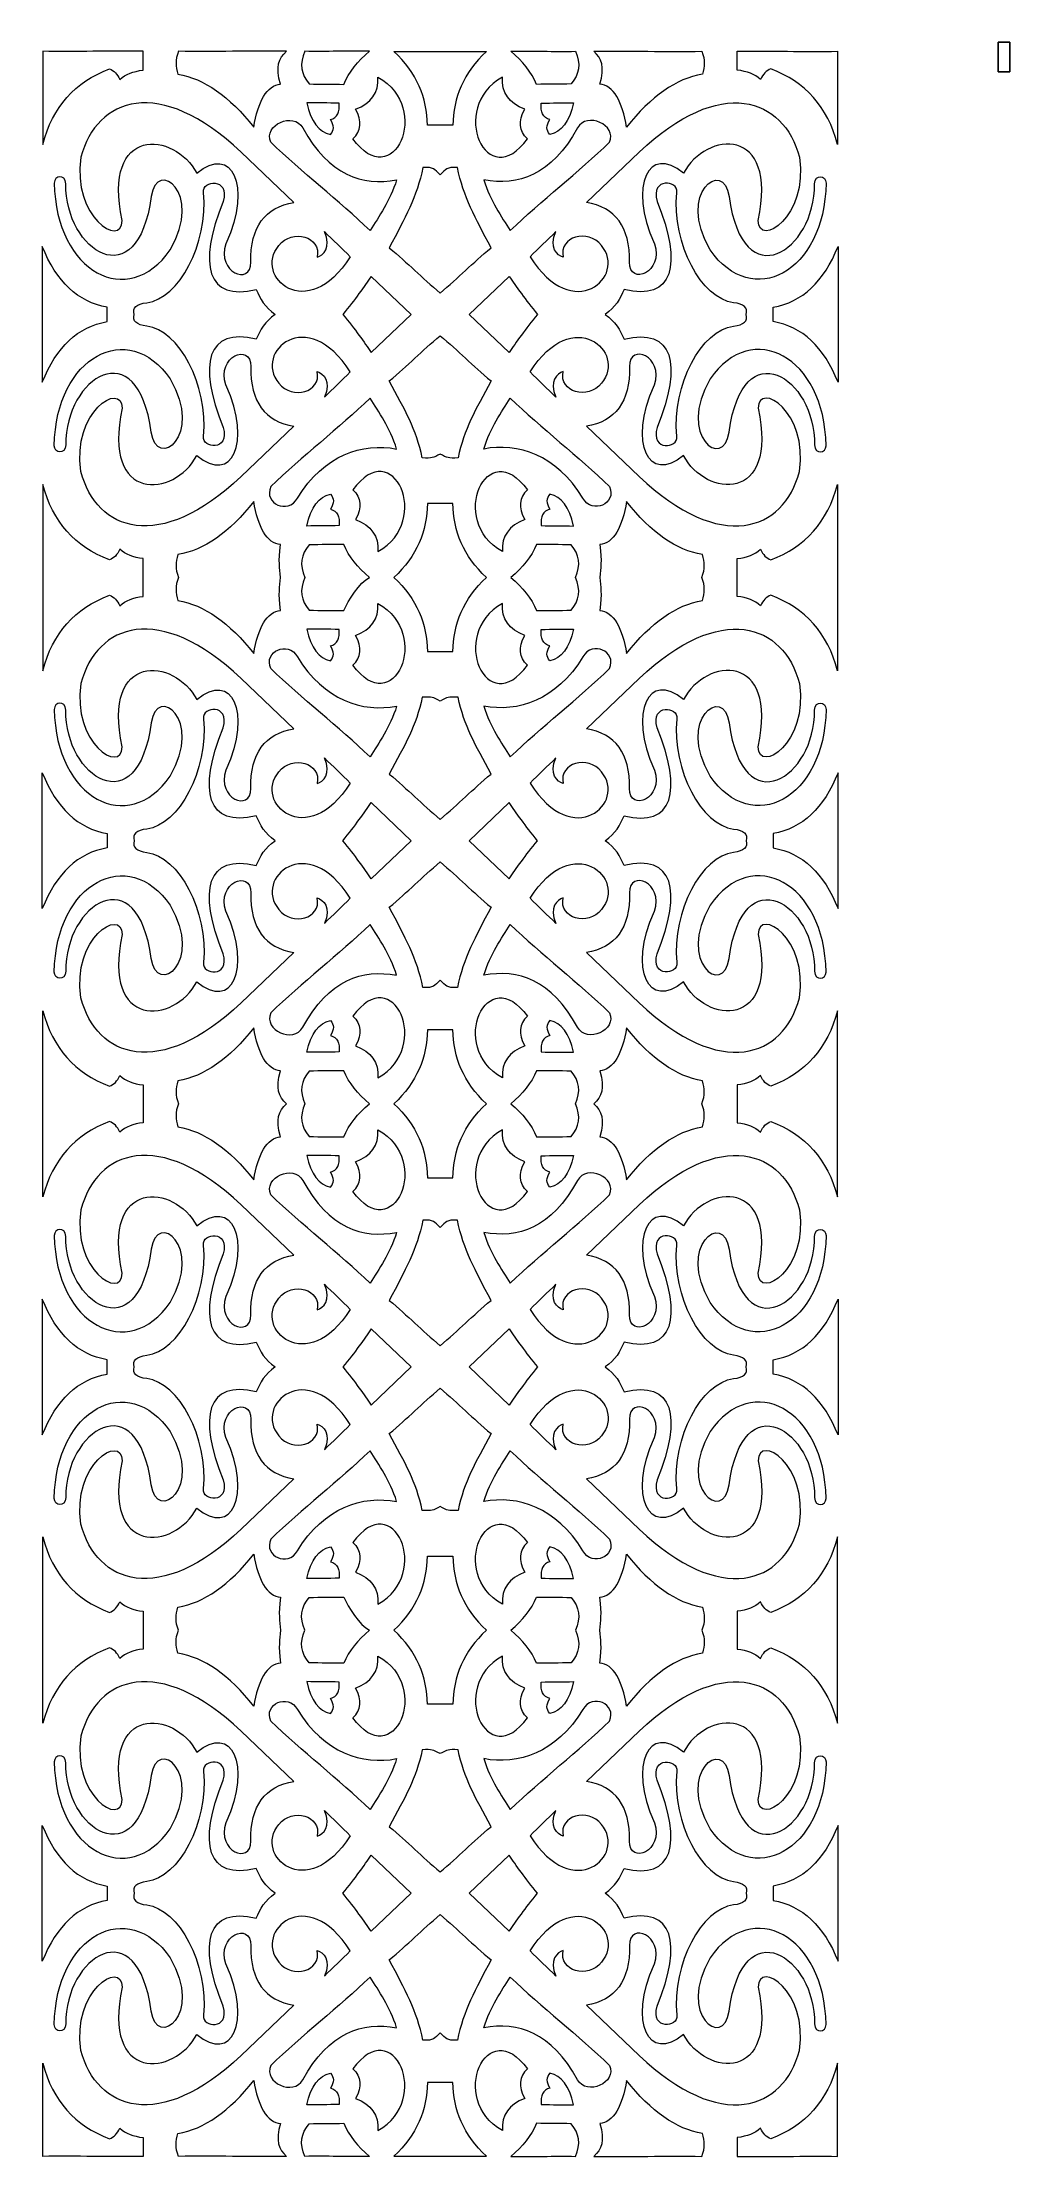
# Model space of a CAD drawing. Header units: centimetres. Extents: x -92 to 8, y -107 to 111.
import ezdxf

# ---------------------------------------------------------------- set-up
doc = ezdxf.new("R2010")
doc.units = ezdxf.units.CM
doc.header["$MEASUREMENT"] = 0
doc.header["$XCLIPFRAME"] = 0
doc.layers.add('layer 1', color=7, linetype='Continuous')
picture_1 = doc.add_image_def('image1.jpg', size_in_pixel=(6118, 15839))

msp = doc.modelspace()

# ---------------------------------------------------------------- linework, layer by layer
at = {"layer": 'layer 1', "color": 242, "lineweight": 9}
for points, knots in [([(-81.28332, 110.28378), (-81.28332, 109.67826), (-81.28332, 108.95275), (-81.28332, 108.34723), (-81.28332, 108.34723), (-82.3553, 108.22942), (-83.0607, 107.92086), (-83.7052, 107.38451), (-83.7052, 107.38451), (-83.95507, 107.95138), (-84.31398, 108.31211), (-84.78196, 108.46669), (-84.78196, 108.46669), (-88.31646, 107.13938), (-90.60662, 104.54911), (-91.65242, 100.69591), (-91.65242, 100.69591), (-91.65242, 103.90473), (-91.65242, 107.07565), (-91.65242, 110.28447), (-91.65242, 110.28447), (-88.19605, 110.27787), (-84.73969, 110.29038), (-81.28332, 110.28378)], [0, 0, 0, 0, 0.142857143, 0.142857143, 0.142857143, 0.142857143, 0.285714286, 0.285714286, 0.285714286, 0.285714286, 0.428571429, 0.428571429, 0.428571429, 0.428571429, 0.571428571, 0.571428571, 0.571428571, 0.571428571, 0.714285714, 0.714285714, 0.714285714, 0.714285714, 1, 1, 1, 1]), ([(-66.5137, 110.28382), (-67.33445, 109.56215), (-67.69376, 108.68645), (-67.143, 106.90589), (-67.143, 106.90589), (-68.53298, 106.80279), (-69.50546, 105.05169), (-69.88936, 102.47435), (-69.88936, 102.47435), (-72.4178, 105.65737), (-75.02565, 107.4744), (-77.71294, 107.92544), (-77.71294, 107.92544), (-77.99095, 108.72444), (-77.97769, 109.38474), (-77.67323, 110.28679), (-77.67323, 110.28679), (-73.95339, 110.24813), (-70.23355, 110.32248), (-66.5137, 110.28382)], [0, 0, 0, 0, 0.166666667, 0.166666667, 0.166666667, 0.166666667, 0.333333333, 0.333333333, 0.333333333, 0.333333333, 0.5, 0.5, 0.5, 0.5, 0.666666667, 0.666666667, 0.666666667, 0.666666667, 1, 1, 1, 1]), ([(-57.97764, 110.28551), (-59.21505, 109.26773), (-60.09513, 108.15751), (-60.61789, 106.88206), (-60.61789, 106.88206), (-61.80898, 106.89495), (-63.00007, 106.90784), (-64.19116, 106.92072), (-64.19116, 106.92072), (-65.04479, 107.91919), (-65.19697, 109.00232), (-64.64775, 110.2842), (-64.64775, 110.2842), (-62.42438, 110.27776), (-60.20101, 110.29195), (-57.97764, 110.28551)], [0, 0, 0, 0, 0.2, 0.2, 0.2, 0.2, 0.4, 0.4, 0.4, 0.4, 0.6, 0.6, 0.6, 0.6, 1, 1, 1, 1]), ([(-49.39038, 102.66767), (-49.33588, 105.48615), (-48.30363, 108.0927), (-45.92082, 110.28345), (-45.92082, 110.28345), (-45.92082, 110.28345), (-55.47088, 110.28345), (-55.47088, 110.28345), (-55.47088, 110.28345), (-53.08807, 108.0927), (-52.05582, 105.48615), (-52.00132, 102.66767), (-52.00132, 102.66767), (-51.13101, 102.66767), (-50.26069, 102.66767), (-49.39038, 102.66767)], [0, 0, 0, 0, 0.2, 0.2, 0.2, 0.2, 0.4, 0.4, 0.4, 0.4, 0.6, 0.6, 0.6, 0.6, 1, 1, 1, 1]), ([(-43.41406, 110.28551), (-42.17665, 109.26773), (-41.29657, 108.15751), (-40.77381, 106.88206), (-40.77381, 106.88206), (-39.58272, 106.89495), (-38.39163, 106.90784), (-37.20054, 106.92072), (-37.20054, 106.92072), (-36.34691, 107.91919), (-36.19473, 109.00232), (-36.74395, 110.2842), (-36.74395, 110.2842), (-38.96732, 110.27776), (-41.19069, 110.29195), (-43.41406, 110.28551)], [0, 0, 0, 0, 0.2, 0.2, 0.2, 0.2, 0.4, 0.4, 0.4, 0.4, 0.6, 0.6, 0.6, 0.6, 1, 1, 1, 1]), ([(-34.878, 110.28382), (-34.05725, 109.56215), (-33.69794, 108.68645), (-34.2487, 106.90589), (-34.2487, 106.90589), (-32.85872, 106.80279), (-31.88624, 105.05169), (-31.50234, 102.47435), (-31.50234, 102.47435), (-28.9739, 105.65737), (-26.36605, 107.4744), (-23.67876, 107.92544), (-23.67876, 107.92544), (-23.40075, 108.72444), (-23.41401, 109.38474), (-23.71847, 110.28679), (-23.71847, 110.28679), (-27.43831, 110.24813), (-31.15815, 110.32248), (-34.878, 110.28382)], [0, 0, 0, 0, 0.166666667, 0.166666667, 0.166666667, 0.166666667, 0.333333333, 0.333333333, 0.333333333, 0.333333333, 0.5, 0.5, 0.5, 0.5, 0.666666667, 0.666666667, 0.666666667, 0.666666667, 1, 1, 1, 1]), ([(-20.10838, 110.28378), (-20.10838, 109.67826), (-20.10838, 108.95275), (-20.10838, 108.34723), (-20.10838, 108.34723), (-19.0364, 108.22942), (-18.331, 107.92086), (-17.6865, 107.38451), (-17.6865, 107.38451), (-17.43663, 107.95138), (-17.07772, 108.31211), (-16.60974, 108.46669), (-16.60974, 108.46669), (-13.07524, 107.13938), (-10.78508, 104.54911), (-9.73928, 100.69591), (-9.73928, 100.69591), (-9.73928, 103.90473), (-9.73928, 107.07565), (-9.73928, 110.28447), (-9.73928, 110.28447), (-13.19565, 110.27787), (-16.65201, 110.29038), (-20.10838, 110.28378)], [0, 0, 0, 0, 0.142857143, 0.142857143, 0.142857143, 0.142857143, 0.285714286, 0.285714286, 0.285714286, 0.285714286, 0.428571429, 0.428571429, 0.428571429, 0.428571429, 0.571428571, 0.571428571, 0.571428571, 0.571428571, 0.714285714, 0.714285714, 0.714285714, 0.714285714, 1, 1, 1, 1]), ([(-72.76702, 90.45584), (-70.06145, 96.57224), (-72.17341, 100.69437), (-75.76697, 97.71915), (-75.76697, 97.71915), (-78.0561, 102.07594), (-85.58913, 102.67996), (-83.45293, 92.83668), (-83.45293, 92.83668), (-83.51015, 90.02776), (-88.66145, 93.19335), (-87.71553, 99.37658), (-87.71553, 99.37658), (-86.09022, 105.5238), (-79.62304, 107.85705), (-71.19057, 99.88297), (-71.19057, 99.88297), (-71.19057, 99.88297), (-65.76277, 94.70481), (-65.76277, 94.70481), (-65.76277, 94.70481), (-68.73054, 94.23065), (-70.27591, 92.18304), (-70.20423, 88.562), (-70.20423, 88.562), (-70.21084, 86.07519), (-73.77961, 87.49936), (-72.76702, 90.45584)], [0, 0, 0, 0, 0.125, 0.125, 0.125, 0.125, 0.25, 0.25, 0.25, 0.25, 0.375, 0.375, 0.375, 0.375, 0.5, 0.5, 0.5, 0.5, 0.625, 0.625, 0.625, 0.625, 0.75, 0.75, 0.75, 0.75, 1, 1, 1, 1]), ([(-59.68296, 101.27589), (-55.60571, 95.50262), (-51.40931, 104.42025), (-57.10158, 107.61616), (-57.10158, 107.61616), (-57.02215, 106.0311), (-57.78996, 104.93573), (-59.40497, 104.33004), (-59.40497, 104.33004), (-58.72982, 103.08003), (-58.8225, 102.06197), (-59.68296, 101.27589)], [0, 0, 0, 0, 0.25, 0.25, 0.25, 0.25, 0.5, 0.5, 0.5, 0.5, 1, 1, 1, 1]), ([(-41.70874, 101.27589), (-45.78599, 95.50262), (-49.98239, 104.42025), (-44.29012, 107.61616), (-44.29012, 107.61616), (-44.36955, 106.0311), (-43.60174, 104.93573), (-41.98673, 104.33004), (-41.98673, 104.33004), (-42.66188, 103.08003), (-42.5692, 102.06197), (-41.70874, 101.27589)], [0, 0, 0, 0, 0.25, 0.25, 0.25, 0.25, 0.5, 0.5, 0.5, 0.5, 1, 1, 1, 1]), ([(-28.62468, 90.45584), (-31.33025, 96.57224), (-29.21829, 100.69437), (-25.62473, 97.71915), (-25.62473, 97.71915), (-23.3356, 102.07594), (-15.80257, 102.67996), (-17.93877, 92.83668), (-17.93877, 92.83668), (-17.88155, 90.02776), (-12.73025, 93.19335), (-13.67617, 99.37658), (-13.67617, 99.37658), (-15.30148, 105.5238), (-21.76866, 107.85705), (-30.20113, 99.88297), (-30.20113, 99.88297), (-30.20113, 99.88297), (-35.62893, 94.70481), (-35.62893, 94.70481), (-35.62893, 94.70481), (-32.66116, 94.23065), (-31.11579, 92.18304), (-31.18747, 88.562), (-31.18747, 88.562), (-31.18086, 86.07519), (-27.61209, 87.49936), (-28.62468, 90.45584)], [0, 0, 0, 0, 0.125, 0.125, 0.125, 0.125, 0.25, 0.25, 0.25, 0.25, 0.375, 0.375, 0.375, 0.375, 0.5, 0.5, 0.5, 0.5, 0.625, 0.625, 0.625, 0.625, 0.75, 0.75, 0.75, 0.75, 1, 1, 1, 1]), ([(-61.11418, 104.94956), (-61.00168, 104.02279), (-61.29946, 103.4551), (-62.00749, 103.2465), (-62.00749, 103.2465), (-61.60716, 102.63378), (-61.584, 102.14182), (-62.00749, 101.70297), (-62.00749, 101.70297), (-63.17872, 101.94776), (-63.99264, 103.04285), (-64.44923, 104.98821), (-64.44923, 104.98821), (-63.33755, 104.97533), (-62.22586, 104.96245), (-61.11418, 104.94956)], [0, 0, 0, 0, 0.2, 0.2, 0.2, 0.2, 0.4, 0.4, 0.4, 0.4, 0.6, 0.6, 0.6, 0.6, 1, 1, 1, 1]), ([(-40.27752, 104.94956), (-40.39002, 104.02279), (-40.09224, 103.4551), (-39.38421, 103.2465), (-39.38421, 103.2465), (-39.78454, 102.63378), (-39.8077, 102.14182), (-39.38421, 101.70297), (-39.38421, 101.70297), (-38.21298, 101.94776), (-37.39906, 103.04285), (-36.94247, 104.98821), (-36.94247, 104.98821), (-38.05415, 104.97533), (-39.16584, 104.96245), (-40.27752, 104.94956)], [0, 0, 0, 0, 0.2, 0.2, 0.2, 0.2, 0.4, 0.4, 0.4, 0.4, 0.6, 0.6, 0.6, 0.6, 1, 1, 1, 1]), ([(-64.84573, 102.39703), (-65.80074, 104.10628), (-68.93851, 102.69828), (-68.14409, 100.91951), (-68.14409, 100.91951), (-65.00672, 97.87825), (-61.06108, 94.85555), (-57.92371, 91.81426), (-57.92371, 91.81426), (-56.9923, 93.28011), (-55.87303, 94.8253), (-55.1807, 97.05453), (-55.1807, 97.05453), (-58.69673, 96.3672), (-62.17168, 97.50008), (-64.84573, 102.39703)], [0, 0, 0, 0, 0.2, 0.2, 0.2, 0.2, 0.4, 0.4, 0.4, 0.4, 0.6, 0.6, 0.6, 0.6, 1, 1, 1, 1]), ([(-36.54597, 102.39703), (-35.59096, 104.10628), (-32.45319, 102.69828), (-33.24761, 100.91951), (-33.24761, 100.91951), (-36.38498, 97.87825), (-40.33062, 94.85555), (-43.46799, 91.81426), (-43.46799, 91.81426), (-44.3994, 93.28011), (-45.51867, 94.8253), (-46.211, 97.05453), (-46.211, 97.05453), (-42.69497, 96.3672), (-39.22002, 97.50008), (-36.54597, 102.39703)], [0, 0, 0, 0, 0.2, 0.2, 0.2, 0.2, 0.4, 0.4, 0.4, 0.4, 0.6, 0.6, 0.6, 0.6, 1, 1, 1, 1]), ([(-78.50721, 89.83246), (-82.84999, 83.59574), (-90.28939, 87.48757), (-90.46101, 96.71398), (-90.46101, 96.71398), (-90.47103, 97.47348), (-89.30456, 97.6941), (-89.2696, 96.63666), (-89.2696, 96.63666), (-89.33038, 89.68111), (-81.87075, 84.86153), (-80.46941, 95.32573), (-80.46941, 95.32573), (-79.9061, 99.27626), (-75.06586, 95.74748), (-78.50721, 89.83246)], [0, 0, 0, 0, 0.2, 0.2, 0.2, 0.2, 0.4, 0.4, 0.4, 0.4, 0.6, 0.6, 0.6, 0.6, 1, 1, 1, 1]), ([(-50.69578, 85.37455), (-52.62851, 86.9854), (-54.00151, 88.4313), (-55.93422, 90.04215), (-55.93422, 90.04215), (-54.32242, 93.10925), (-53.09315, 95.28627), (-52.46967, 98.30987), (-52.46967, 98.30987), (-51.34173, 98.377), (-51.32568, 98.12232), (-50.69585, 97.56743), (-50.69585, 97.56743), (-50.06602, 98.12232), (-50.04997, 98.377), (-48.92203, 98.30987), (-48.92203, 98.30987), (-48.29855, 95.28627), (-47.06928, 93.10925), (-45.45748, 90.04215), (-45.45748, 90.04215), (-47.39019, 88.4313), (-48.76305, 86.9854), (-50.69578, 85.37455)], [0, 0, 0, 0, 0.142857143, 0.142857143, 0.142857143, 0.142857143, 0.285714286, 0.285714286, 0.285714286, 0.285714286, 0.428571429, 0.428571429, 0.428571429, 0.428571429, 0.571428571, 0.571428571, 0.571428571, 0.571428571, 0.714285714, 0.714285714, 0.714285714, 0.714285714, 1, 1, 1, 1]), ([(-22.88449, 89.83246), (-18.54171, 83.59574), (-11.10231, 87.48757), (-10.93069, 96.71398), (-10.93069, 96.71398), (-10.92067, 97.47348), (-12.08714, 97.6941), (-12.1221, 96.63666), (-12.1221, 96.63666), (-12.06132, 89.68111), (-19.52095, 84.86153), (-20.92229, 95.32573), (-20.92229, 95.32573), (-21.4856, 99.27626), (-26.32584, 95.74748), (-22.88449, 89.83246)], [0, 0, 0, 0, 0.2, 0.2, 0.2, 0.2, 0.4, 0.4, 0.4, 0.4, 0.6, 0.6, 0.6, 0.6, 1, 1, 1, 1]), ([(-67.7045, 83.18021), (-68.73602, 83.93575), (-69.26393, 84.76869), (-69.6476, 85.74563), (-69.6476, 85.74563), (-74.72487, 84.5073), (-75.70077, 88.24741), (-73.04494, 94.82328), (-73.04494, 94.82328), (-72.34278, 97.33989), (-75.27206, 96.9909), (-75.06587, 95.74748), (-75.06587, 95.74748), (-74.60263, 90.39964), (-77.61679, 84.80355), (-80.92974, 84.38137), (-80.92974, 84.38137), (-81.97505, 84.26545), (-82.41198, 83.86261), (-82.24053, 83.1802), (-82.24053, 83.1802), (-82.41198, 82.49779), (-81.97505, 82.09497), (-80.92974, 81.97905), (-80.92974, 81.97905), (-77.61679, 81.55687), (-74.60263, 75.96078), (-75.06587, 70.61294), (-75.06587, 70.61294), (-75.27206, 69.36952), (-72.34278, 69.02053), (-73.04494, 71.53714), (-73.04494, 71.53714), (-75.70077, 78.11301), (-74.72487, 81.85312), (-69.6476, 80.61479), (-69.6476, 80.61479), (-69.26393, 81.59173), (-68.73602, 82.42467), (-67.7045, 83.18021)], [0, 0, 0, 0, 0.090909091, 0.090909091, 0.090909091, 0.090909091, 0.181818182, 0.181818182, 0.181818182, 0.181818182, 0.272727273, 0.272727273, 0.272727273, 0.272727273, 0.363636364, 0.363636364, 0.363636364, 0.363636364, 0.454545455, 0.454545455, 0.454545455, 0.454545455, 0.545454545, 0.545454545, 0.545454545, 0.545454545, 0.636363636, 0.636363636, 0.636363636, 0.636363636, 0.727272727, 0.727272727, 0.727272727, 0.727272727, 0.818181818, 0.818181818, 0.818181818, 0.818181818, 1, 1, 1, 1]), ([(-33.6872, 83.18021), (-32.65568, 83.93575), (-32.12777, 84.76869), (-31.7441, 85.74563), (-31.7441, 85.74563), (-26.66683, 84.5073), (-25.69093, 88.24741), (-28.34676, 94.82328), (-28.34676, 94.82328), (-29.04892, 97.33989), (-26.11964, 96.9909), (-26.32583, 95.74748), (-26.32583, 95.74748), (-26.78907, 90.39964), (-23.77491, 84.80355), (-20.46196, 84.38137), (-20.46196, 84.38137), (-19.41665, 84.26545), (-18.97972, 83.86261), (-19.15117, 83.1802), (-19.15117, 83.1802), (-18.97972, 82.49779), (-19.41665, 82.09497), (-20.46196, 81.97905), (-20.46196, 81.97905), (-23.77491, 81.55687), (-26.78907, 75.96078), (-26.32583, 70.61294), (-26.32583, 70.61294), (-26.11964, 69.36952), (-29.04892, 69.02053), (-28.34676, 71.53714), (-28.34676, 71.53714), (-25.69093, 78.11301), (-26.66683, 81.85312), (-31.7441, 80.61479), (-31.7441, 80.61479), (-32.12777, 81.59173), (-32.65568, 82.42467), (-33.6872, 83.18021)], [0, 0, 0, 0, 0.090909091, 0.090909091, 0.090909091, 0.090909091, 0.181818182, 0.181818182, 0.181818182, 0.181818182, 0.272727273, 0.272727273, 0.272727273, 0.272727273, 0.363636364, 0.363636364, 0.363636364, 0.363636364, 0.454545455, 0.454545455, 0.454545455, 0.454545455, 0.545454545, 0.545454545, 0.545454545, 0.545454545, 0.636363636, 0.636363636, 0.636363636, 0.636363636, 0.727272727, 0.727272727, 0.727272727, 0.727272727, 0.818181818, 0.818181818, 0.818181818, 0.818181818, 1, 1, 1, 1]), ([(-59.95749, 89.11777), (-60.84808, 89.9837), (-61.73366, 90.84474), (-62.62425, 91.71063), (-62.62425, 91.71063), (-61.86525, 90.05274), (-62.75478, 89.2646), (-63.37725, 89.06445), (-63.37725, 89.06445), (-62.8942, 91.23527), (-65.95133, 92.02761), (-67.30785, 90.28192), (-67.30785, 90.28192), (-70.00518, 87.08991), (-64.38366, 82.07488), (-59.95749, 89.11777)], [0, 0, 0, 0, 0.2, 0.2, 0.2, 0.2, 0.4, 0.4, 0.4, 0.4, 0.6, 0.6, 0.6, 0.6, 1, 1, 1, 1]), ([(-41.43421, 89.11777), (-40.54362, 89.9837), (-39.65804, 90.84474), (-38.76745, 91.71063), (-38.76745, 91.71063), (-39.52645, 90.05274), (-38.63692, 89.2646), (-38.01445, 89.06445), (-38.01445, 89.06445), (-38.4975, 91.23527), (-35.44037, 92.02761), (-34.08385, 90.28192), (-34.08385, 90.28192), (-31.38652, 87.08991), (-37.00804, 82.07488), (-41.43421, 89.11777)], [0, 0, 0, 0, 0.2, 0.2, 0.2, 0.2, 0.4, 0.4, 0.4, 0.4, 0.6, 0.6, 0.6, 0.6, 1, 1, 1, 1]), ([(-85.0154, 82.43641), (-88.00416, 81.91946), (-90.22974, 79.834), (-91.69213, 76.18001), (-91.69213, 76.18001), (-91.69213, 78.5134), (-91.69213, 80.84682), (-91.69213, 83.18022), (-91.69213, 83.18022), (-91.69213, 85.51362), (-91.69213, 87.84702), (-91.69213, 90.18041), (-91.69213, 90.18041), (-90.22974, 86.52642), (-88.00416, 84.44096), (-85.0154, 83.92401), (-85.0154, 83.92401), (-85.0154, 83.42815), (-85.0154, 82.93227), (-85.0154, 82.43641)], [0, 0, 0, 0, 0.166666667, 0.166666667, 0.166666667, 0.166666667, 0.333333333, 0.333333333, 0.333333333, 0.333333333, 0.5, 0.5, 0.5, 0.5, 0.666666667, 0.666666667, 0.666666667, 0.666666667, 1, 1, 1, 1]), ([(-16.3763, 82.43641), (-13.38754, 81.91946), (-11.16196, 79.834), (-9.69957, 76.18001), (-9.69957, 76.18001), (-9.69957, 78.5134), (-9.69957, 80.84682), (-9.69957, 83.18022), (-9.69957, 83.18022), (-9.69957, 85.51362), (-9.69957, 87.84702), (-9.69957, 90.18041), (-9.69957, 90.18041), (-11.16196, 86.52642), (-13.38754, 84.44096), (-16.3763, 83.92401), (-16.3763, 83.92401), (-16.3763, 83.42815), (-16.3763, 82.93227), (-16.3763, 82.43641)], [0, 0, 0, 0, 0.166666667, 0.166666667, 0.166666667, 0.166666667, 0.333333333, 0.333333333, 0.333333333, 0.333333333, 0.5, 0.5, 0.5, 0.5, 0.666666667, 0.666666667, 0.666666667, 0.666666667, 1, 1, 1, 1]), ([(-53.68257, 83.18021), (-53.68257, 83.18021), (-57.79557, 79.26132), (-57.79557, 79.26132), (-57.79557, 79.26132), (-58.50669, 80.2788), (-59.47999, 81.67321), (-60.71833, 83.18022), (-60.71833, 83.18022), (-59.47999, 84.68723), (-58.50669, 86.08162), (-57.79557, 87.0991), (-57.79557, 87.0991), (-57.79557, 87.0991), (-53.68257, 83.18021), (-53.68257, 83.18021)], [0, 0, 0, 0, 0.2, 0.2, 0.2, 0.2, 0.4, 0.4, 0.4, 0.4, 0.6, 0.6, 0.6, 0.6, 1, 1, 1, 1]), ([(-47.70913, 83.18021), (-47.70913, 83.18021), (-43.59613, 79.26132), (-43.59613, 79.26132), (-43.59613, 79.26132), (-42.88501, 80.2788), (-41.91171, 81.67321), (-40.67337, 83.18022), (-40.67337, 83.18022), (-41.91171, 84.68723), (-42.88501, 86.08162), (-43.59613, 87.0991), (-43.59613, 87.0991), (-43.59613, 87.0991), (-47.70913, 83.18021), (-47.70913, 83.18021)], [0, 0, 0, 0, 0.2, 0.2, 0.2, 0.2, 0.4, 0.4, 0.4, 0.4, 0.6, 0.6, 0.6, 0.6, 1, 1, 1, 1]), ([(-59.95749, 77.24265), (-60.84808, 76.37672), (-61.73366, 75.51568), (-62.62425, 74.64979), (-62.62425, 74.64979), (-61.86525, 76.30768), (-62.75478, 77.09582), (-63.37725, 77.29597), (-63.37725, 77.29597), (-62.8942, 75.12515), (-65.95133, 74.33281), (-67.30785, 76.0785), (-67.30785, 76.0785), (-70.00518, 79.27051), (-64.38366, 84.28554), (-59.95749, 77.24265)], [0, 0, 0, 0, 0.2, 0.2, 0.2, 0.2, 0.4, 0.4, 0.4, 0.4, 0.6, 0.6, 0.6, 0.6, 1, 1, 1, 1]), ([(-41.43421, 77.24265), (-40.54362, 76.37672), (-39.65804, 75.51568), (-38.76745, 74.64979), (-38.76745, 74.64979), (-39.52645, 76.30768), (-38.63692, 77.09582), (-38.01445, 77.29597), (-38.01445, 77.29597), (-38.4975, 75.12515), (-35.44037, 74.33281), (-34.08385, 76.0785), (-34.08385, 76.0785), (-31.38652, 79.27051), (-37.00804, 84.28554), (-41.43421, 77.24265)], [0, 0, 0, 0, 0.2, 0.2, 0.2, 0.2, 0.4, 0.4, 0.4, 0.4, 0.6, 0.6, 0.6, 0.6, 1, 1, 1, 1]), ([(-78.50721, 76.52796), (-82.84999, 82.76468), (-90.28939, 78.87285), (-90.46101, 69.64644), (-90.46101, 69.64644), (-90.47103, 68.88694), (-89.30456, 68.66632), (-89.2696, 69.72376), (-89.2696, 69.72376), (-89.33038, 76.67931), (-81.87075, 81.49889), (-80.46941, 71.03469), (-80.46941, 71.03469), (-79.9061, 67.08416), (-75.06586, 70.61294), (-78.50721, 76.52796)], [0, 0, 0, 0, 0.2, 0.2, 0.2, 0.2, 0.4, 0.4, 0.4, 0.4, 0.6, 0.6, 0.6, 0.6, 1, 1, 1, 1]), ([(-50.69578, 80.98586), (-52.62851, 79.37501), (-54.00151, 77.92912), (-55.93422, 76.31827), (-55.93422, 76.31827), (-54.32242, 73.25117), (-53.16592, 71.4112), (-52.54244, 68.3876), (-52.54244, 68.3876), (-51.51072, 68.35426), (-51.44997, 68.38501), (-50.69585, 68.79299), (-50.69585, 68.79299), (-49.94173, 68.38501), (-49.88098, 68.35426), (-48.84926, 68.3876), (-48.84926, 68.3876), (-48.22578, 71.4112), (-47.06928, 73.25117), (-45.45748, 76.31827), (-45.45748, 76.31827), (-47.39019, 77.92912), (-48.76305, 79.37501), (-50.69578, 80.98586)], [0, 0, 0, 0, 0.142857143, 0.142857143, 0.142857143, 0.142857143, 0.285714286, 0.285714286, 0.285714286, 0.285714286, 0.428571429, 0.428571429, 0.428571429, 0.428571429, 0.571428571, 0.571428571, 0.571428571, 0.571428571, 0.714285714, 0.714285714, 0.714285714, 0.714285714, 1, 1, 1, 1]), ([(-22.88449, 76.52796), (-18.54171, 82.76468), (-11.10231, 78.87285), (-10.93069, 69.64644), (-10.93069, 69.64644), (-10.92067, 68.88694), (-12.08714, 68.66632), (-12.1221, 69.72376), (-12.1221, 69.72376), (-12.06132, 76.67931), (-19.52095, 81.49889), (-20.92229, 71.03469), (-20.92229, 71.03469), (-21.4856, 67.08416), (-26.32584, 70.61294), (-22.88449, 76.52796)], [0, 0, 0, 0, 0.2, 0.2, 0.2, 0.2, 0.4, 0.4, 0.4, 0.4, 0.6, 0.6, 0.6, 0.6, 1, 1, 1, 1]), ([(-72.76702, 75.90458), (-70.06145, 69.78818), (-72.17341, 65.66605), (-75.76697, 68.64127), (-75.76697, 68.64127), (-78.0561, 64.28448), (-85.58913, 63.68046), (-83.45293, 73.52374), (-83.45293, 73.52374), (-83.51015, 76.33266), (-88.66145, 73.16707), (-87.71553, 66.98384), (-87.71553, 66.98384), (-86.09022, 60.83662), (-79.62304, 58.50337), (-71.19057, 66.47745), (-71.19057, 66.47745), (-71.19057, 66.47745), (-65.76277, 71.65561), (-65.76277, 71.65561), (-65.76277, 71.65561), (-68.73054, 72.12977), (-70.27591, 74.17738), (-70.20423, 77.79842), (-70.20423, 77.79842), (-70.21084, 80.28523), (-73.77961, 78.86106), (-72.76702, 75.90458)], [0, 0, 0, 0, 0.125, 0.125, 0.125, 0.125, 0.25, 0.25, 0.25, 0.25, 0.375, 0.375, 0.375, 0.375, 0.5, 0.5, 0.5, 0.5, 0.625, 0.625, 0.625, 0.625, 0.75, 0.75, 0.75, 0.75, 1, 1, 1, 1]), ([(-28.62468, 75.90458), (-31.33025, 69.78818), (-29.21829, 65.66605), (-25.62473, 68.64127), (-25.62473, 68.64127), (-23.3356, 64.28448), (-15.80257, 63.68046), (-17.93877, 73.52374), (-17.93877, 73.52374), (-17.88155, 76.33266), (-12.73025, 73.16707), (-13.67617, 66.98384), (-13.67617, 66.98384), (-15.30148, 60.83662), (-21.76866, 58.50337), (-30.20113, 66.47745), (-30.20113, 66.47745), (-30.20113, 66.47745), (-35.62893, 71.65561), (-35.62893, 71.65561), (-35.62893, 71.65561), (-32.66116, 72.12977), (-31.11579, 74.17738), (-31.18747, 77.79842), (-31.18747, 77.79842), (-31.18086, 80.28523), (-27.61209, 78.86106), (-28.62468, 75.90458)], [0, 0, 0, 0, 0.125, 0.125, 0.125, 0.125, 0.25, 0.25, 0.25, 0.25, 0.375, 0.375, 0.375, 0.375, 0.5, 0.5, 0.5, 0.5, 0.625, 0.625, 0.625, 0.625, 0.75, 0.75, 0.75, 0.75, 1, 1, 1, 1]), ([(-65.39963, 64.24325), (-66.35464, 62.534), (-68.93851, 63.66214), (-68.14409, 65.44091), (-68.14409, 65.44091), (-65.00672, 68.48217), (-61.06108, 71.50487), (-57.92371, 74.54616), (-57.92371, 74.54616), (-56.9923, 73.08031), (-55.87303, 71.53512), (-55.1807, 69.30589), (-55.1807, 69.30589), (-58.69673, 69.99322), (-62.65044, 68.72693), (-65.39963, 64.24325)], [0, 0, 0, 0, 0.2, 0.2, 0.2, 0.2, 0.4, 0.4, 0.4, 0.4, 0.6, 0.6, 0.6, 0.6, 1, 1, 1, 1]), ([(-35.99207, 64.24325), (-35.03706, 62.534), (-32.45319, 63.66214), (-33.24761, 65.44091), (-33.24761, 65.44091), (-36.38498, 68.48217), (-40.33062, 71.50487), (-43.46799, 74.54616), (-43.46799, 74.54616), (-44.3994, 73.08031), (-45.51867, 71.53512), (-46.211, 69.30589), (-46.211, 69.30589), (-42.69497, 69.99322), (-38.74126, 68.72693), (-35.99207, 64.24325)], [0, 0, 0, 0, 0.2, 0.2, 0.2, 0.2, 0.4, 0.4, 0.4, 0.4, 0.6, 0.6, 0.6, 0.6, 1, 1, 1, 1]), ([(-59.68296, 65.08453), (-55.60571, 70.8578), (-51.40931, 61.94017), (-57.10158, 58.74426), (-57.10158, 58.74426), (-57.02215, 60.32932), (-57.78996, 61.42469), (-59.40497, 62.03038), (-59.40497, 62.03038), (-58.72982, 63.28039), (-58.8225, 64.29845), (-59.68296, 65.08453)], [0, 0, 0, 0, 0.25, 0.25, 0.25, 0.25, 0.5, 0.5, 0.5, 0.5, 1, 1, 1, 1]), ([(-41.70874, 65.08453), (-45.78599, 70.8578), (-49.98239, 61.94017), (-44.29012, 58.74426), (-44.29012, 58.74426), (-44.36955, 60.32932), (-43.60174, 61.42469), (-41.98673, 62.03038), (-41.98673, 62.03038), (-42.66188, 63.28039), (-42.5692, 64.29845), (-41.70874, 65.08453)], [0, 0, 0, 0, 0.25, 0.25, 0.25, 0.25, 0.5, 0.5, 0.5, 0.5, 1, 1, 1, 1]), ([(-81.28332, 54.11699), (-82.3553, 53.99918), (-83.0607, 53.69062), (-83.7052, 53.15427), (-83.7052, 53.15427), (-83.95507, 53.72114), (-84.31398, 54.08187), (-84.78196, 54.23645), (-84.78196, 54.23645), (-88.31646, 52.90914), (-90.60662, 50.31887), (-91.65242, 46.46567), (-91.65242, 46.46567), (-91.65242, 52.86528), (-91.65242, 59.2649), (-91.65242, 65.66451), (-91.65242, 65.66451), (-90.60662, 61.81131), (-88.31646, 59.22104), (-84.78196, 57.89373), (-84.78196, 57.89373), (-84.31398, 58.04831), (-83.95507, 58.40904), (-83.7052, 58.97591), (-83.7052, 58.97591), (-83.0607, 58.43956), (-82.3553, 58.131), (-81.28332, 58.01319), (-81.28332, 58.01319), (-81.28332, 56.71446), (-81.28332, 55.41572), (-81.28332, 54.11699)], [0, 0, 0, 0, 0.111111111, 0.111111111, 0.111111111, 0.111111111, 0.222222222, 0.222222222, 0.222222222, 0.222222222, 0.333333333, 0.333333333, 0.333333333, 0.333333333, 0.444444444, 0.444444444, 0.444444444, 0.444444444, 0.555555556, 0.555555556, 0.555555556, 0.555555556, 0.666666667, 0.666666667, 0.666666667, 0.666666667, 0.777777778, 0.777777778, 0.777777778, 0.777777778, 1, 1, 1, 1]), ([(-9.73928, 65.66451), (-10.78508, 61.81131), (-13.07524, 59.22104), (-16.60974, 57.89373), (-16.60974, 57.89373), (-17.07772, 58.04831), (-17.43663, 58.40904), (-17.6865, 58.97591), (-17.6865, 58.97591), (-18.331, 58.43956), (-19.0364, 58.131), (-20.10838, 58.01319), (-20.10838, 58.01319), (-20.10838, 56.71446), (-20.10838, 55.41572), (-20.10838, 54.11699), (-20.10838, 54.11699), (-19.0364, 53.99918), (-18.331, 53.69062), (-17.6865, 53.15427), (-17.6865, 53.15427), (-17.43663, 53.72114), (-17.07772, 54.08187), (-16.60974, 54.23645), (-16.60974, 54.23645), (-13.07524, 52.90914), (-10.78508, 50.31887), (-9.73928, 46.46567), (-9.73928, 46.46567), (-9.73928, 52.86528), (-9.73928, 59.2649), (-9.73928, 65.66451)], [0, 0, 0, 0, 0.111111111, 0.111111111, 0.111111111, 0.111111111, 0.222222222, 0.222222222, 0.222222222, 0.222222222, 0.333333333, 0.333333333, 0.333333333, 0.333333333, 0.444444444, 0.444444444, 0.444444444, 0.444444444, 0.555555556, 0.555555556, 0.555555556, 0.555555556, 0.666666667, 0.666666667, 0.666666667, 0.666666667, 0.777777778, 0.777777778, 0.777777778, 0.777777778, 1, 1, 1, 1]), ([(-67.14361, 56.0766), (-67.22006, 55.05751), (-67.39272, 54.51092), (-67.143, 52.67565), (-67.143, 52.67565), (-68.53298, 52.57255), (-69.50546, 50.82145), (-69.88936, 48.24411), (-69.88936, 48.24411), (-72.4178, 51.42713), (-75.02565, 53.24416), (-77.71294, 53.6952), (-77.71294, 53.6952), (-77.99095, 54.4942), (-77.97769, 55.17158), (-77.67323, 56.07363), (-77.67323, 56.07363), (-77.97769, 56.97568), (-77.99095, 57.63598), (-77.71294, 58.43498), (-77.71294, 58.43498), (-75.02565, 58.88602), (-72.4178, 60.70305), (-69.88936, 63.88607), (-69.88936, 63.88607), (-69.50546, 61.30873), (-68.53298, 59.55763), (-67.143, 59.45453), (-67.143, 59.45453), (-67.39272, 57.61926), (-67.22006, 57.09569), (-67.14361, 56.0766)], [0, 0, 0, 0, 0.111111111, 0.111111111, 0.111111111, 0.111111111, 0.222222222, 0.222222222, 0.222222222, 0.222222222, 0.333333333, 0.333333333, 0.333333333, 0.333333333, 0.444444444, 0.444444444, 0.444444444, 0.444444444, 0.555555556, 0.555555556, 0.555555556, 0.555555556, 0.666666667, 0.666666667, 0.666666667, 0.666666667, 0.777777778, 0.777777778, 0.777777778, 0.777777778, 1, 1, 1, 1]), ([(-61.11418, 61.41086), (-61.00168, 62.33763), (-61.29946, 62.90532), (-62.00749, 63.11392), (-62.00749, 63.11392), (-61.60716, 63.72664), (-61.584, 64.2186), (-62.00749, 64.65745), (-62.00749, 64.65745), (-63.17872, 64.41266), (-63.99264, 63.31757), (-64.44923, 61.37221), (-64.44923, 61.37221), (-63.33755, 61.38509), (-62.22586, 61.39797), (-61.11418, 61.41086)], [0, 0, 0, 0, 0.2, 0.2, 0.2, 0.2, 0.4, 0.4, 0.4, 0.4, 0.6, 0.6, 0.6, 0.6, 1, 1, 1, 1]), ([(-52.00132, 48.43743), (-52.05582, 51.25591), (-53.08807, 53.88622), (-55.47088, 56.07697), (-55.47088, 56.07697), (-53.08807, 58.26772), (-52.05582, 60.87427), (-52.00132, 63.69275), (-52.00132, 63.69275), (-51.13101, 63.69275), (-50.26069, 63.69275), (-49.39038, 63.69275), (-49.39038, 63.69275), (-49.33588, 60.87427), (-48.30363, 58.26772), (-45.92082, 56.07697), (-45.92082, 56.07697), (-48.30363, 53.88622), (-49.33588, 51.25591), (-49.39038, 48.43743), (-49.39038, 48.43743), (-50.26069, 48.43743), (-51.13101, 48.43743), (-52.00132, 48.43743)], [0, 0, 0, 0, 0.142857143, 0.142857143, 0.142857143, 0.142857143, 0.285714286, 0.285714286, 0.285714286, 0.285714286, 0.428571429, 0.428571429, 0.428571429, 0.428571429, 0.571428571, 0.571428571, 0.571428571, 0.571428571, 0.714285714, 0.714285714, 0.714285714, 0.714285714, 1, 1, 1, 1]), ([(-40.27752, 61.41086), (-40.39002, 62.33763), (-40.09224, 62.90532), (-39.38421, 63.11392), (-39.38421, 63.11392), (-39.78454, 63.72664), (-39.8077, 64.2186), (-39.38421, 64.65745), (-39.38421, 64.65745), (-38.21298, 64.41266), (-37.39906, 63.31757), (-36.94247, 61.37221), (-36.94247, 61.37221), (-38.05415, 61.38509), (-39.16584, 61.39797), (-40.27752, 61.41086)], [0, 0, 0, 0, 0.2, 0.2, 0.2, 0.2, 0.4, 0.4, 0.4, 0.4, 0.6, 0.6, 0.6, 0.6, 1, 1, 1, 1]), ([(-23.7173, 56.07709), (-23.41284, 55.17504), (-23.40075, 54.4942), (-23.67876, 53.6952), (-23.67876, 53.6952), (-26.36605, 53.24416), (-28.9739, 51.42713), (-31.50234, 48.24411), (-31.50234, 48.24411), (-31.88624, 50.82145), (-32.85872, 52.57255), (-34.2487, 52.67565), (-34.2487, 52.67565), (-33.99898, 54.51092), (-34.17164, 55.05751), (-34.24809, 56.0766), (-34.24809, 56.0766), (-34.17164, 57.09569), (-33.99898, 57.61926), (-34.2487, 59.45453), (-34.2487, 59.45453), (-32.85872, 59.55763), (-31.88624, 61.30873), (-31.50234, 63.88607), (-31.50234, 63.88607), (-28.9739, 60.70305), (-26.36605, 58.88602), (-23.67876, 58.43498), (-23.67876, 58.43498), (-23.40075, 57.63598), (-23.41284, 56.97914), (-23.7173, 56.07709)], [0, 0, 0, 0, 0.111111111, 0.111111111, 0.111111111, 0.111111111, 0.222222222, 0.222222222, 0.222222222, 0.222222222, 0.333333333, 0.333333333, 0.333333333, 0.333333333, 0.444444444, 0.444444444, 0.444444444, 0.444444444, 0.555555556, 0.555555556, 0.555555556, 0.555555556, 0.666666667, 0.666666667, 0.666666667, 0.666666667, 0.777777778, 0.777777778, 0.777777778, 0.777777778, 1, 1, 1, 1]), ([(-60.61789, 52.65182), (-61.80898, 52.66471), (-63.00007, 52.6776), (-64.19116, 52.69048), (-64.19116, 52.69048), (-65.04479, 53.68895), (-65.19697, 54.79434), (-64.64775, 56.07622), (-64.64775, 56.07622), (-65.19697, 57.3581), (-65.04479, 58.44123), (-64.19116, 59.4397), (-64.19116, 59.4397), (-63.00007, 59.45258), (-61.80898, 59.46547), (-60.61789, 59.47836), (-60.61789, 59.47836), (-60.09513, 58.20291), (-59.21531, 57.09493), (-57.9779, 56.07715), (-57.9779, 56.07715), (-59.00608, 55.56931), (-60.19451, 53.68481), (-60.61789, 52.65182)], [0, 0, 0, 0, 0.142857143, 0.142857143, 0.142857143, 0.142857143, 0.285714286, 0.285714286, 0.285714286, 0.285714286, 0.428571429, 0.428571429, 0.428571429, 0.428571429, 0.571428571, 0.571428571, 0.571428571, 0.571428571, 0.714285714, 0.714285714, 0.714285714, 0.714285714, 1, 1, 1, 1]), ([(-36.74395, 56.07695), (-36.19473, 54.79507), (-36.34691, 53.68895), (-37.20054, 52.69048), (-37.20054, 52.69048), (-38.39163, 52.6776), (-39.58272, 52.66471), (-40.77381, 52.65182), (-40.77381, 52.65182), (-41.29657, 53.92727), (-42.17606, 55.05904), (-43.41347, 56.07682), (-43.41347, 56.07682), (-42.17606, 57.0946), (-41.29657, 58.20291), (-40.77381, 59.47836), (-40.77381, 59.47836), (-39.58272, 59.46547), (-38.39163, 59.45258), (-37.20054, 59.4397), (-37.20054, 59.4397), (-36.34691, 58.44123), (-36.19473, 57.35883), (-36.74395, 56.07695)], [0, 0, 0, 0, 0.142857143, 0.142857143, 0.142857143, 0.142857143, 0.285714286, 0.285714286, 0.285714286, 0.285714286, 0.428571429, 0.428571429, 0.428571429, 0.428571429, 0.571428571, 0.571428571, 0.571428571, 0.571428571, 0.714285714, 0.714285714, 0.714285714, 0.714285714, 1, 1, 1, 1]), ([(-72.76702, 36.2256), (-70.06145, 42.342), (-72.17341, 46.46413), (-75.76697, 43.48891), (-75.76697, 43.48891), (-78.0561, 47.8457), (-85.58913, 48.44972), (-83.45293, 38.60644), (-83.45293, 38.60644), (-83.51015, 35.79752), (-88.66145, 38.96311), (-87.71553, 45.14634), (-87.71553, 45.14634), (-86.09022, 51.29356), (-79.62304, 53.62681), (-71.19057, 45.65273), (-71.19057, 45.65273), (-71.19057, 45.65273), (-65.76277, 40.47457), (-65.76277, 40.47457), (-65.76277, 40.47457), (-68.73054, 40.00041), (-70.27591, 37.9528), (-70.20423, 34.33176), (-70.20423, 34.33176), (-70.21084, 31.84495), (-73.77961, 33.26912), (-72.76702, 36.2256)], [0, 0, 0, 0, 0.125, 0.125, 0.125, 0.125, 0.25, 0.25, 0.25, 0.25, 0.375, 0.375, 0.375, 0.375, 0.5, 0.5, 0.5, 0.5, 0.625, 0.625, 0.625, 0.625, 0.75, 0.75, 0.75, 0.75, 1, 1, 1, 1]), ([(-59.68296, 47.04565), (-55.60571, 41.27238), (-51.40931, 50.19001), (-57.10158, 53.38592), (-57.10158, 53.38592), (-57.02215, 51.80086), (-57.78996, 50.70549), (-59.40497, 50.0998), (-59.40497, 50.0998), (-58.72982, 48.84979), (-58.8225, 47.83173), (-59.68296, 47.04565)], [0, 0, 0, 0, 0.25, 0.25, 0.25, 0.25, 0.5, 0.5, 0.5, 0.5, 1, 1, 1, 1]), ([(-41.70874, 47.04565), (-45.78599, 41.27238), (-49.98239, 50.19001), (-44.29012, 53.38592), (-44.29012, 53.38592), (-44.36955, 51.80086), (-43.60174, 50.70549), (-41.98673, 50.0998), (-41.98673, 50.0998), (-42.66188, 48.84979), (-42.5692, 47.83173), (-41.70874, 47.04565)], [0, 0, 0, 0, 0.25, 0.25, 0.25, 0.25, 0.5, 0.5, 0.5, 0.5, 1, 1, 1, 1]), ([(-28.62468, 36.2256), (-31.33025, 42.342), (-29.21829, 46.46413), (-25.62473, 43.48891), (-25.62473, 43.48891), (-23.3356, 47.8457), (-15.80257, 48.44972), (-17.93877, 38.60644), (-17.93877, 38.60644), (-17.88155, 35.79752), (-12.73025, 38.96311), (-13.67617, 45.14634), (-13.67617, 45.14634), (-15.30148, 51.29356), (-21.76866, 53.62681), (-30.20113, 45.65273), (-30.20113, 45.65273), (-30.20113, 45.65273), (-35.62893, 40.47457), (-35.62893, 40.47457), (-35.62893, 40.47457), (-32.66116, 40.00041), (-31.11579, 37.9528), (-31.18747, 34.33176), (-31.18747, 34.33176), (-31.18086, 31.84495), (-27.61209, 33.26912), (-28.62468, 36.2256)], [0, 0, 0, 0, 0.125, 0.125, 0.125, 0.125, 0.25, 0.25, 0.25, 0.25, 0.375, 0.375, 0.375, 0.375, 0.5, 0.5, 0.5, 0.5, 0.625, 0.625, 0.625, 0.625, 0.75, 0.75, 0.75, 0.75, 1, 1, 1, 1]), ([(-61.11418, 50.71932), (-61.00168, 49.79255), (-61.29946, 49.22486), (-62.00749, 49.01626), (-62.00749, 49.01626), (-61.60716, 48.40354), (-61.584, 47.91158), (-62.00749, 47.47273), (-62.00749, 47.47273), (-63.17872, 47.71752), (-63.99264, 48.81261), (-64.44923, 50.75797), (-64.44923, 50.75797), (-63.33755, 50.74509), (-62.22586, 50.73221), (-61.11418, 50.71932)], [0, 0, 0, 0, 0.2, 0.2, 0.2, 0.2, 0.4, 0.4, 0.4, 0.4, 0.6, 0.6, 0.6, 0.6, 1, 1, 1, 1]), ([(-40.27752, 50.71932), (-40.39002, 49.79255), (-40.09224, 49.22486), (-39.38421, 49.01626), (-39.38421, 49.01626), (-39.78454, 48.40354), (-39.8077, 47.91158), (-39.38421, 47.47273), (-39.38421, 47.47273), (-38.21298, 47.71752), (-37.39906, 48.81261), (-36.94247, 50.75797), (-36.94247, 50.75797), (-38.05415, 50.74509), (-39.16584, 50.73221), (-40.27752, 50.71932)], [0, 0, 0, 0, 0.2, 0.2, 0.2, 0.2, 0.4, 0.4, 0.4, 0.4, 0.6, 0.6, 0.6, 0.6, 1, 1, 1, 1]), ([(-65.39963, 47.88693), (-66.35464, 49.59618), (-68.93851, 48.46804), (-68.14409, 46.68927), (-68.14409, 46.68927), (-65.00672, 43.64801), (-61.06108, 40.62531), (-57.92371, 37.58402), (-57.92371, 37.58402), (-56.9923, 39.04987), (-55.87303, 40.59506), (-55.1807, 42.82429), (-55.1807, 42.82429), (-58.69673, 42.13696), (-62.65044, 43.40325), (-65.39963, 47.88693)], [0, 0, 0, 0, 0.2, 0.2, 0.2, 0.2, 0.4, 0.4, 0.4, 0.4, 0.6, 0.6, 0.6, 0.6, 1, 1, 1, 1]), ([(-35.99207, 47.88693), (-35.03706, 49.59618), (-32.45319, 48.46804), (-33.24761, 46.68927), (-33.24761, 46.68927), (-36.38498, 43.64801), (-40.33062, 40.62531), (-43.46799, 37.58402), (-43.46799, 37.58402), (-44.3994, 39.04987), (-45.51867, 40.59506), (-46.211, 42.82429), (-46.211, 42.82429), (-42.69497, 42.13696), (-38.74126, 43.40325), (-35.99207, 47.88693)], [0, 0, 0, 0, 0.2, 0.2, 0.2, 0.2, 0.4, 0.4, 0.4, 0.4, 0.6, 0.6, 0.6, 0.6, 1, 1, 1, 1]), ([(-78.50721, 35.60222), (-82.84999, 29.3655), (-90.28939, 33.25733), (-90.46101, 42.48374), (-90.46101, 42.48374), (-90.47103, 43.24324), (-89.30456, 43.46386), (-89.2696, 42.40642), (-89.2696, 42.40642), (-89.33038, 35.45087), (-81.87075, 30.63129), (-80.46941, 41.09549), (-80.46941, 41.09549), (-79.9061, 45.04602), (-75.06586, 41.51724), (-78.50721, 35.60222)], [0, 0, 0, 0, 0.2, 0.2, 0.2, 0.2, 0.4, 0.4, 0.4, 0.4, 0.6, 0.6, 0.6, 0.6, 1, 1, 1, 1]), ([(-50.69578, 31.14432), (-52.62851, 32.75517), (-54.00151, 34.20106), (-55.93422, 35.81191), (-55.93422, 35.81191), (-54.32242, 38.87901), (-53.16592, 40.71898), (-52.54244, 43.74258), (-52.54244, 43.74258), (-51.51072, 43.77592), (-51.44997, 43.74517), (-50.69585, 43.33719), (-50.69585, 43.33719), (-49.94173, 43.74517), (-49.88098, 43.77592), (-48.84926, 43.74258), (-48.84926, 43.74258), (-48.22578, 40.71898), (-47.06928, 38.87901), (-45.45748, 35.81191), (-45.45748, 35.81191), (-47.39019, 34.20106), (-48.76305, 32.75517), (-50.69578, 31.14432)], [0, 0, 0, 0, 0.142857143, 0.142857143, 0.142857143, 0.142857143, 0.285714286, 0.285714286, 0.285714286, 0.285714286, 0.428571429, 0.428571429, 0.428571429, 0.428571429, 0.571428571, 0.571428571, 0.571428571, 0.571428571, 0.714285714, 0.714285714, 0.714285714, 0.714285714, 1, 1, 1, 1]), ([(-22.88449, 35.60222), (-18.54171, 29.3655), (-11.10231, 33.25733), (-10.93069, 42.48374), (-10.93069, 42.48374), (-10.92067, 43.24324), (-12.08714, 43.46386), (-12.1221, 42.40642), (-12.1221, 42.40642), (-12.06132, 35.45087), (-19.52095, 30.63129), (-20.92229, 41.09549), (-20.92229, 41.09549), (-21.4856, 45.04602), (-26.32584, 41.51724), (-22.88449, 35.60222)], [0, 0, 0, 0, 0.2, 0.2, 0.2, 0.2, 0.4, 0.4, 0.4, 0.4, 0.6, 0.6, 0.6, 0.6, 1, 1, 1, 1]), ([(-67.7045, 28.94997), (-68.73602, 28.19443), (-69.26393, 27.36149), (-69.6476, 26.38455), (-69.6476, 26.38455), (-74.72487, 27.62288), (-75.70077, 23.88277), (-73.04494, 17.3069), (-73.04494, 17.3069), (-72.34278, 14.79029), (-75.27206, 15.13928), (-75.06587, 16.3827), (-75.06587, 16.3827), (-74.60263, 21.73054), (-77.61679, 27.32663), (-80.92974, 27.74881), (-80.92974, 27.74881), (-81.97505, 27.86473), (-82.41198, 28.26757), (-82.24053, 28.94998), (-82.24053, 28.94998), (-82.41198, 29.63239), (-81.97505, 30.03521), (-80.92974, 30.15113), (-80.92974, 30.15113), (-77.61679, 30.57331), (-74.60263, 36.1694), (-75.06587, 41.51724), (-75.06587, 41.51724), (-75.27206, 42.76066), (-72.34278, 43.10965), (-73.04494, 40.59304), (-73.04494, 40.59304), (-75.70077, 34.01717), (-74.72487, 30.27706), (-69.6476, 31.51539), (-69.6476, 31.51539), (-69.26393, 30.53845), (-68.73602, 29.70551), (-67.7045, 28.94997)], [0, 0, 0, 0, 0.090909091, 0.090909091, 0.090909091, 0.090909091, 0.181818182, 0.181818182, 0.181818182, 0.181818182, 0.272727273, 0.272727273, 0.272727273, 0.272727273, 0.363636364, 0.363636364, 0.363636364, 0.363636364, 0.454545455, 0.454545455, 0.454545455, 0.454545455, 0.545454545, 0.545454545, 0.545454545, 0.545454545, 0.636363636, 0.636363636, 0.636363636, 0.636363636, 0.727272727, 0.727272727, 0.727272727, 0.727272727, 0.818181818, 0.818181818, 0.818181818, 0.818181818, 1, 1, 1, 1]), ([(-33.6872, 28.94997), (-32.65568, 28.19443), (-32.12777, 27.36149), (-31.7441, 26.38455), (-31.7441, 26.38455), (-26.66683, 27.62288), (-25.69093, 23.88277), (-28.34676, 17.3069), (-28.34676, 17.3069), (-29.04892, 14.79029), (-26.11964, 15.13928), (-26.32583, 16.3827), (-26.32583, 16.3827), (-26.78907, 21.73054), (-23.77491, 27.32663), (-20.46196, 27.74881), (-20.46196, 27.74881), (-19.41665, 27.86473), (-18.97972, 28.26757), (-19.15117, 28.94998), (-19.15117, 28.94998), (-18.97972, 29.63239), (-19.41665, 30.03521), (-20.46196, 30.15113), (-20.46196, 30.15113), (-23.77491, 30.57331), (-26.78907, 36.1694), (-26.32583, 41.51724), (-26.32583, 41.51724), (-26.11964, 42.76066), (-29.04892, 43.10965), (-28.34676, 40.59304), (-28.34676, 40.59304), (-25.69093, 34.01717), (-26.66683, 30.27706), (-31.7441, 31.51539), (-31.7441, 31.51539), (-32.12777, 30.53845), (-32.65568, 29.70551), (-33.6872, 28.94997)], [0, 0, 0, 0, 0.090909091, 0.090909091, 0.090909091, 0.090909091, 0.181818182, 0.181818182, 0.181818182, 0.181818182, 0.272727273, 0.272727273, 0.272727273, 0.272727273, 0.363636364, 0.363636364, 0.363636364, 0.363636364, 0.454545455, 0.454545455, 0.454545455, 0.454545455, 0.545454545, 0.545454545, 0.545454545, 0.545454545, 0.636363636, 0.636363636, 0.636363636, 0.636363636, 0.727272727, 0.727272727, 0.727272727, 0.727272727, 0.818181818, 0.818181818, 0.818181818, 0.818181818, 1, 1, 1, 1]), ([(-59.95749, 34.88753), (-60.84808, 35.75346), (-61.73366, 36.6145), (-62.62425, 37.48039), (-62.62425, 37.48039), (-61.86525, 35.8225), (-62.75478, 35.03436), (-63.37725, 34.83421), (-63.37725, 34.83421), (-62.8942, 37.00503), (-65.95133, 37.79737), (-67.30785, 36.05168), (-67.30785, 36.05168), (-70.00518, 32.85967), (-64.38366, 27.84464), (-59.95749, 34.88753)], [0, 0, 0, 0, 0.2, 0.2, 0.2, 0.2, 0.4, 0.4, 0.4, 0.4, 0.6, 0.6, 0.6, 0.6, 1, 1, 1, 1]), ([(-41.43421, 34.88753), (-40.54362, 35.75346), (-39.65804, 36.6145), (-38.76745, 37.48039), (-38.76745, 37.48039), (-39.52645, 35.8225), (-38.63692, 35.03436), (-38.01445, 34.83421), (-38.01445, 34.83421), (-38.4975, 37.00503), (-35.44037, 37.79737), (-34.08385, 36.05168), (-34.08385, 36.05168), (-31.38652, 32.85967), (-37.00804, 27.84464), (-41.43421, 34.88753)], [0, 0, 0, 0, 0.2, 0.2, 0.2, 0.2, 0.4, 0.4, 0.4, 0.4, 0.6, 0.6, 0.6, 0.6, 1, 1, 1, 1]), ([(-85.0154, 29.69377), (-88.00416, 30.21072), (-90.22974, 32.29618), (-91.69213, 35.95017), (-91.69213, 35.95017), (-91.69213, 33.61678), (-91.69213, 31.28336), (-91.69213, 28.94996), (-91.69213, 28.94996), (-91.69213, 26.61656), (-91.69213, 24.28316), (-91.69213, 21.94977), (-91.69213, 21.94977), (-90.22974, 25.60376), (-88.00416, 27.68922), (-85.0154, 28.20617), (-85.0154, 28.20617), (-85.0154, 28.70203), (-85.0154, 29.19791), (-85.0154, 29.69377)], [0, 0, 0, 0, 0.166666667, 0.166666667, 0.166666667, 0.166666667, 0.333333333, 0.333333333, 0.333333333, 0.333333333, 0.5, 0.5, 0.5, 0.5, 0.666666667, 0.666666667, 0.666666667, 0.666666667, 1, 1, 1, 1]), ([(-16.3763, 29.69377), (-13.38754, 30.21072), (-11.16196, 32.29618), (-9.69957, 35.95017), (-9.69957, 35.95017), (-9.69957, 33.61678), (-9.69957, 31.28336), (-9.69957, 28.94996), (-9.69957, 28.94996), (-9.69957, 26.61656), (-9.69957, 24.28316), (-9.69957, 21.94977), (-9.69957, 21.94977), (-11.16196, 25.60376), (-13.38754, 27.68922), (-16.3763, 28.20617), (-16.3763, 28.20617), (-16.3763, 28.70203), (-16.3763, 29.19791), (-16.3763, 29.69377)], [0, 0, 0, 0, 0.166666667, 0.166666667, 0.166666667, 0.166666667, 0.333333333, 0.333333333, 0.333333333, 0.333333333, 0.5, 0.5, 0.5, 0.5, 0.666666667, 0.666666667, 0.666666667, 0.666666667, 1, 1, 1, 1]), ([(-53.68257, 28.94997), (-53.68257, 28.94997), (-57.79557, 32.86886), (-57.79557, 32.86886), (-57.79557, 32.86886), (-58.50669, 31.85138), (-59.47999, 30.45697), (-60.71833, 28.94996), (-60.71833, 28.94996), (-59.47999, 27.44295), (-58.50669, 26.04856), (-57.79557, 25.03108), (-57.79557, 25.03108), (-57.79557, 25.03108), (-53.68257, 28.94997), (-53.68257, 28.94997)], [0, 0, 0, 0, 0.2, 0.2, 0.2, 0.2, 0.4, 0.4, 0.4, 0.4, 0.6, 0.6, 0.6, 0.6, 1, 1, 1, 1]), ([(-47.70913, 28.94997), (-47.70913, 28.94997), (-43.59613, 32.86886), (-43.59613, 32.86886), (-43.59613, 32.86886), (-42.88501, 31.85138), (-41.91171, 30.45697), (-40.67337, 28.94996), (-40.67337, 28.94996), (-41.91171, 27.44295), (-42.88501, 26.04856), (-43.59613, 25.03108), (-43.59613, 25.03108), (-43.59613, 25.03108), (-47.70913, 28.94997), (-47.70913, 28.94997)], [0, 0, 0, 0, 0.2, 0.2, 0.2, 0.2, 0.4, 0.4, 0.4, 0.4, 0.6, 0.6, 0.6, 0.6, 1, 1, 1, 1]), ([(-78.50721, 22.29772), (-82.84999, 28.53444), (-90.28939, 24.64261), (-90.46101, 15.4162), (-90.46101, 15.4162), (-90.47103, 14.6567), (-89.30456, 14.43608), (-89.2696, 15.49352), (-89.2696, 15.49352), (-89.33038, 22.44907), (-81.87075, 27.26865), (-80.46941, 16.80445), (-80.46941, 16.80445), (-79.9061, 12.85392), (-75.06586, 16.3827), (-78.50721, 22.29772)], [0, 0, 0, 0, 0.2, 0.2, 0.2, 0.2, 0.4, 0.4, 0.4, 0.4, 0.6, 0.6, 0.6, 0.6, 1, 1, 1, 1]), ([(-59.95749, 23.01241), (-60.84808, 22.14648), (-61.73366, 21.28544), (-62.62425, 20.41955), (-62.62425, 20.41955), (-61.86525, 22.07744), (-62.75478, 22.86558), (-63.37725, 23.06573), (-63.37725, 23.06573), (-62.8942, 20.89491), (-65.95133, 20.10257), (-67.30785, 21.84826), (-67.30785, 21.84826), (-70.00518, 25.04027), (-64.38366, 30.0553), (-59.95749, 23.01241)], [0, 0, 0, 0, 0.2, 0.2, 0.2, 0.2, 0.4, 0.4, 0.4, 0.4, 0.6, 0.6, 0.6, 0.6, 1, 1, 1, 1]), ([(-41.43421, 23.01241), (-40.54362, 22.14648), (-39.65804, 21.28544), (-38.76745, 20.41955), (-38.76745, 20.41955), (-39.52645, 22.07744), (-38.63692, 22.86558), (-38.01445, 23.06573), (-38.01445, 23.06573), (-38.4975, 20.89491), (-35.44037, 20.10257), (-34.08385, 21.84826), (-34.08385, 21.84826), (-31.38652, 25.04027), (-37.00804, 30.0553), (-41.43421, 23.01241)], [0, 0, 0, 0, 0.2, 0.2, 0.2, 0.2, 0.4, 0.4, 0.4, 0.4, 0.6, 0.6, 0.6, 0.6, 1, 1, 1, 1]), ([(-22.88449, 22.29772), (-18.54171, 28.53444), (-11.10231, 24.64261), (-10.93069, 15.4162), (-10.93069, 15.4162), (-10.92067, 14.6567), (-12.08714, 14.43608), (-12.1221, 15.49352), (-12.1221, 15.49352), (-12.06132, 22.44907), (-19.52095, 27.26865), (-20.92229, 16.80445), (-20.92229, 16.80445), (-21.4856, 12.85392), (-26.32584, 16.3827), (-22.88449, 22.29772)], [0, 0, 0, 0, 0.2, 0.2, 0.2, 0.2, 0.4, 0.4, 0.4, 0.4, 0.6, 0.6, 0.6, 0.6, 1, 1, 1, 1]), ([(-50.69578, 26.75563), (-52.62851, 25.14478), (-54.00151, 23.69888), (-55.93422, 22.08803), (-55.93422, 22.08803), (-54.32242, 19.02093), (-53.09315, 16.84391), (-52.46967, 13.82031), (-52.46967, 13.82031), (-51.34173, 13.75318), (-51.32568, 14.00786), (-50.69585, 14.56275), (-50.69585, 14.56275), (-50.06602, 14.00786), (-50.04997, 13.75318), (-48.92203, 13.82031), (-48.92203, 13.82031), (-48.29855, 16.84391), (-47.06928, 19.02093), (-45.45748, 22.08803), (-45.45748, 22.08803), (-47.39019, 23.69888), (-48.76305, 25.14478), (-50.69578, 26.75563)], [0, 0, 0, 0, 0.142857143, 0.142857143, 0.142857143, 0.142857143, 0.285714286, 0.285714286, 0.285714286, 0.285714286, 0.428571429, 0.428571429, 0.428571429, 0.428571429, 0.571428571, 0.571428571, 0.571428571, 0.571428571, 0.714285714, 0.714285714, 0.714285714, 0.714285714, 1, 1, 1, 1]), ([(-72.76702, 21.67434), (-70.06145, 15.55794), (-72.17341, 11.43581), (-75.76697, 14.41103), (-75.76697, 14.41103), (-78.0561, 10.05424), (-85.58913, 9.45022), (-83.45293, 19.2935), (-83.45293, 19.2935), (-83.51015, 22.10242), (-88.66145, 18.93683), (-87.71553, 12.7536), (-87.71553, 12.7536), (-86.09022, 6.60638), (-79.62304, 4.27313), (-71.19057, 12.24721), (-71.19057, 12.24721), (-71.19057, 12.24721), (-65.76277, 17.42537), (-65.76277, 17.42537), (-65.76277, 17.42537), (-68.73054, 17.89953), (-70.27591, 19.94714), (-70.20423, 23.56818), (-70.20423, 23.56818), (-70.21084, 26.05499), (-73.77961, 24.63082), (-72.76702, 21.67434)], [0, 0, 0, 0, 0.125, 0.125, 0.125, 0.125, 0.25, 0.25, 0.25, 0.25, 0.375, 0.375, 0.375, 0.375, 0.5, 0.5, 0.5, 0.5, 0.625, 0.625, 0.625, 0.625, 0.75, 0.75, 0.75, 0.75, 1, 1, 1, 1]), ([(-28.62468, 21.67434), (-31.33025, 15.55794), (-29.21829, 11.43581), (-25.62473, 14.41103), (-25.62473, 14.41103), (-23.3356, 10.05424), (-15.80257, 9.45022), (-17.93877, 19.2935), (-17.93877, 19.2935), (-17.88155, 22.10242), (-12.73025, 18.93683), (-13.67617, 12.7536), (-13.67617, 12.7536), (-15.30148, 6.60638), (-21.76866, 4.27313), (-30.20113, 12.24721), (-30.20113, 12.24721), (-30.20113, 12.24721), (-35.62893, 17.42537), (-35.62893, 17.42537), (-35.62893, 17.42537), (-32.66116, 17.89953), (-31.11579, 19.94714), (-31.18747, 23.56818), (-31.18747, 23.56818), (-31.18086, 26.05499), (-27.61209, 24.63082), (-28.62468, 21.67434)], [0, 0, 0, 0, 0.125, 0.125, 0.125, 0.125, 0.25, 0.25, 0.25, 0.25, 0.375, 0.375, 0.375, 0.375, 0.5, 0.5, 0.5, 0.5, 0.625, 0.625, 0.625, 0.625, 0.75, 0.75, 0.75, 0.75, 1, 1, 1, 1]), ([(-64.84573, 9.73315), (-65.80074, 8.0239), (-68.93851, 9.4319), (-68.14409, 11.21067), (-68.14409, 11.21067), (-65.00672, 14.25193), (-61.06108, 17.27463), (-57.92371, 20.31592), (-57.92371, 20.31592), (-56.9923, 18.85007), (-55.87303, 17.30488), (-55.1807, 15.07565), (-55.1807, 15.07565), (-58.69673, 15.76298), (-62.17168, 14.6301), (-64.84573, 9.73315)], [0, 0, 0, 0, 0.2, 0.2, 0.2, 0.2, 0.4, 0.4, 0.4, 0.4, 0.6, 0.6, 0.6, 0.6, 1, 1, 1, 1]), ([(-36.54597, 9.73315), (-35.59096, 8.0239), (-32.45319, 9.4319), (-33.24761, 11.21067), (-33.24761, 11.21067), (-36.38498, 14.25193), (-40.33062, 17.27463), (-43.46799, 20.31592), (-43.46799, 20.31592), (-44.3994, 18.85007), (-45.51867, 17.30488), (-46.211, 15.07565), (-46.211, 15.07565), (-42.69497, 15.76298), (-39.22002, 14.6301), (-36.54597, 9.73315)], [0, 0, 0, 0, 0.2, 0.2, 0.2, 0.2, 0.4, 0.4, 0.4, 0.4, 0.6, 0.6, 0.6, 0.6, 1, 1, 1, 1]), ([(-59.68296, 10.85429), (-55.60571, 16.62756), (-51.40931, 7.70993), (-57.10158, 4.51402), (-57.10158, 4.51402), (-57.02215, 6.09908), (-57.78996, 7.19445), (-59.40497, 7.80014), (-59.40497, 7.80014), (-58.72982, 9.05015), (-58.8225, 10.06821), (-59.68296, 10.85429)], [0, 0, 0, 0, 0.25, 0.25, 0.25, 0.25, 0.5, 0.5, 0.5, 0.5, 1, 1, 1, 1]), ([(-41.70874, 10.85429), (-45.78599, 16.62756), (-49.98239, 7.70993), (-44.29012, 4.51402), (-44.29012, 4.51402), (-44.36955, 6.09908), (-43.60174, 7.19445), (-41.98673, 7.80014), (-41.98673, 7.80014), (-42.66188, 9.05015), (-42.5692, 10.06821), (-41.70874, 10.85429)], [0, 0, 0, 0, 0.25, 0.25, 0.25, 0.25, 0.5, 0.5, 0.5, 0.5, 1, 1, 1, 1]), ([(-91.65242, -7.76457), (-90.60662, -3.91137), (-88.31646, -1.3211), (-84.78196, 0.00621), (-84.78196, 0.00621), (-84.31398, -0.14837), (-83.95507, -0.5091), (-83.7052, -1.07597), (-83.7052, -1.07597), (-83.0607, -0.53962), (-82.3553, -0.23106), (-81.28332, -0.11325), (-81.28332, -0.11325), (-81.28332, 1.18548), (-81.28332, 2.48422), (-81.28332, 3.78295), (-81.28332, 3.78295), (-82.3553, 3.90076), (-83.0607, 4.20932), (-83.7052, 4.74567), (-83.7052, 4.74567), (-83.95507, 4.1788), (-84.31398, 3.81807), (-84.78196, 3.66349), (-84.78196, 3.66349), (-88.31646, 4.9908), (-90.60662, 7.58107), (-91.65242, 11.43427), (-91.65242, 11.43427), (-91.65242, 5.03466), (-91.65242, -1.36496), (-91.65242, -7.76457)], [0, 0, 0, 0, 0.111111111, 0.111111111, 0.111111111, 0.111111111, 0.222222222, 0.222222222, 0.222222222, 0.222222222, 0.333333333, 0.333333333, 0.333333333, 0.333333333, 0.444444444, 0.444444444, 0.444444444, 0.444444444, 0.555555556, 0.555555556, 0.555555556, 0.555555556, 0.666666667, 0.666666667, 0.666666667, 0.666666667, 0.777777778, 0.777777778, 0.777777778, 0.777777778, 1, 1, 1, 1]), ([(-20.10838, 3.78295), (-19.0364, 3.90076), (-18.331, 4.20932), (-17.6865, 4.74567), (-17.6865, 4.74567), (-17.43663, 4.1788), (-17.07772, 3.81807), (-16.60974, 3.66349), (-16.60974, 3.66349), (-13.07524, 4.9908), (-10.78508, 7.58107), (-9.73928, 11.43427), (-9.73928, 11.43427), (-9.73928, 5.03466), (-9.73928, -1.36496), (-9.73928, -7.76457), (-9.73928, -7.76457), (-10.78508, -3.91137), (-13.07524, -1.3211), (-16.60974, 0.00621), (-16.60974, 0.00621), (-17.07772, -0.14837), (-17.43663, -0.5091), (-17.6865, -1.07597), (-17.6865, -1.07597), (-18.331, -0.53962), (-19.0364, -0.23106), (-20.10838, -0.11325), (-20.10838, -0.11325), (-20.10838, 1.18548), (-20.10838, 2.48422), (-20.10838, 3.78295)], [0, 0, 0, 0, 0.111111111, 0.111111111, 0.111111111, 0.111111111, 0.222222222, 0.222222222, 0.222222222, 0.222222222, 0.333333333, 0.333333333, 0.333333333, 0.333333333, 0.444444444, 0.444444444, 0.444444444, 0.444444444, 0.555555556, 0.555555556, 0.555555556, 0.555555556, 0.666666667, 0.666666667, 0.666666667, 0.666666667, 0.777777778, 0.777777778, 0.777777778, 0.777777778, 1, 1, 1, 1]), ([(-77.67323, 1.84339), (-77.97769, 2.74544), (-77.99095, 3.40574), (-77.71294, 4.20474), (-77.71294, 4.20474), (-75.02565, 4.65578), (-72.4178, 6.47281), (-69.88936, 9.65583), (-69.88936, 9.65583), (-69.50546, 7.07849), (-68.53298, 5.32739), (-67.143, 5.22429), (-67.143, 5.22429), (-67.69376, 3.44373), (-67.33445, 2.56803), (-66.5137, 1.84636), (-66.5137, 1.84636), (-67.33445, 1.12469), (-67.69376, 0.22597), (-67.143, -1.55459), (-67.143, -1.55459), (-68.53298, -1.65769), (-69.50546, -3.40879), (-69.88936, -5.98613), (-69.88936, -5.98613), (-72.4178, -2.80311), (-75.02565, -0.98608), (-77.71294, -0.53504), (-77.71294, -0.53504), (-77.99095, 0.26396), (-77.97769, 0.94134), (-77.67323, 1.84339)], [0, 0, 0, 0, 0.111111111, 0.111111111, 0.111111111, 0.111111111, 0.222222222, 0.222222222, 0.222222222, 0.222222222, 0.333333333, 0.333333333, 0.333333333, 0.333333333, 0.444444444, 0.444444444, 0.444444444, 0.444444444, 0.555555556, 0.555555556, 0.555555556, 0.555555556, 0.666666667, 0.666666667, 0.666666667, 0.666666667, 0.777777778, 0.777777778, 0.777777778, 0.777777778, 1, 1, 1, 1]), ([(-61.11418, 7.18062), (-61.00168, 8.10739), (-61.29946, 8.67508), (-62.00749, 8.88368), (-62.00749, 8.88368), (-61.60716, 9.4964), (-61.584, 9.98836), (-62.00749, 10.42721), (-62.00749, 10.42721), (-63.17872, 10.18242), (-63.99264, 9.08733), (-64.44923, 7.14197), (-64.44923, 7.14197), (-63.33755, 7.15485), (-62.22586, 7.16773), (-61.11418, 7.18062)], [0, 0, 0, 0, 0.2, 0.2, 0.2, 0.2, 0.4, 0.4, 0.4, 0.4, 0.6, 0.6, 0.6, 0.6, 1, 1, 1, 1]), ([(-55.47088, 1.84673), (-53.08807, 4.03748), (-52.05582, 6.64403), (-52.00132, 9.46251), (-52.00132, 9.46251), (-51.13101, 9.46251), (-50.26069, 9.46251), (-49.39038, 9.46251), (-49.39038, 9.46251), (-49.33588, 6.64403), (-48.30363, 4.03748), (-45.92082, 1.84673), (-45.92082, 1.84673), (-48.30363, -0.34402), (-49.33588, -2.97433), (-49.39038, -5.79281), (-49.39038, -5.79281), (-50.26069, -5.79281), (-51.13101, -5.79281), (-52.00132, -5.79281), (-52.00132, -5.79281), (-52.05582, -2.97433), (-53.08807, -0.34402), (-55.47088, 1.84673)], [0, 0, 0, 0, 0.142857143, 0.142857143, 0.142857143, 0.142857143, 0.285714286, 0.285714286, 0.285714286, 0.285714286, 0.428571429, 0.428571429, 0.428571429, 0.428571429, 0.571428571, 0.571428571, 0.571428571, 0.571428571, 0.714285714, 0.714285714, 0.714285714, 0.714285714, 1, 1, 1, 1]), ([(-40.27752, 7.18062), (-40.39002, 8.10739), (-40.09224, 8.67508), (-39.38421, 8.88368), (-39.38421, 8.88368), (-39.78454, 9.4964), (-39.8077, 9.98836), (-39.38421, 10.42721), (-39.38421, 10.42721), (-38.21298, 10.18242), (-37.39906, 9.08733), (-36.94247, 7.14197), (-36.94247, 7.14197), (-38.05415, 7.15485), (-39.16584, 7.16773), (-40.27752, 7.18062)], [0, 0, 0, 0, 0.2, 0.2, 0.2, 0.2, 0.4, 0.4, 0.4, 0.4, 0.6, 0.6, 0.6, 0.6, 1, 1, 1, 1]), ([(-34.878, 1.84636), (-34.05725, 2.56803), (-33.69794, 3.44373), (-34.2487, 5.22429), (-34.2487, 5.22429), (-32.85872, 5.32739), (-31.88624, 7.07849), (-31.50234, 9.65583), (-31.50234, 9.65583), (-28.9739, 6.47281), (-26.36605, 4.65578), (-23.67876, 4.20474), (-23.67876, 4.20474), (-23.40075, 3.40574), (-23.41401, 2.74544), (-23.71847, 1.84339), (-23.71847, 1.84339), (-23.41401, 0.94134), (-23.40075, 0.26396), (-23.67876, -0.53504), (-23.67876, -0.53504), (-26.36605, -0.98608), (-28.9739, -2.80311), (-31.50234, -5.98613), (-31.50234, -5.98613), (-31.88624, -3.40879), (-32.85872, -1.65769), (-34.2487, -1.55459), (-34.2487, -1.55459), (-33.69794, 0.22597), (-34.05725, 1.12469), (-34.878, 1.84636)], [0, 0, 0, 0, 0.111111111, 0.111111111, 0.111111111, 0.111111111, 0.222222222, 0.222222222, 0.222222222, 0.222222222, 0.333333333, 0.333333333, 0.333333333, 0.333333333, 0.444444444, 0.444444444, 0.444444444, 0.444444444, 0.555555556, 0.555555556, 0.555555556, 0.555555556, 0.666666667, 0.666666667, 0.666666667, 0.666666667, 0.777777778, 0.777777778, 0.777777778, 0.777777778, 1, 1, 1, 1]), ([(-64.64775, 1.84598), (-65.19697, 3.12786), (-65.04479, 4.21099), (-64.19116, 5.20946), (-64.19116, 5.20946), (-63.00007, 5.22234), (-61.80898, 5.23523), (-60.61789, 5.24812), (-60.61789, 5.24812), (-60.09513, 3.97267), (-59.21505, 2.86245), (-57.97764, 1.84467), (-57.97764, 1.84467), (-59.21505, 0.82689), (-60.09513, -0.30297), (-60.61789, -1.57842), (-60.61789, -1.57842), (-61.80898, -1.56553), (-63.00007, -1.55264), (-64.19116, -1.53976), (-64.19116, -1.53976), (-65.04479, -0.54129), (-65.19697, 0.5641), (-64.64775, 1.84598)], [0, 0, 0, 0, 0.142857143, 0.142857143, 0.142857143, 0.142857143, 0.285714286, 0.285714286, 0.285714286, 0.285714286, 0.428571429, 0.428571429, 0.428571429, 0.428571429, 0.571428571, 0.571428571, 0.571428571, 0.571428571, 0.714285714, 0.714285714, 0.714285714, 0.714285714, 1, 1, 1, 1]), ([(-43.41406, 1.84467), (-42.17665, 2.86245), (-41.29657, 3.97267), (-40.77381, 5.24812), (-40.77381, 5.24812), (-39.58272, 5.23523), (-38.39163, 5.22234), (-37.20054, 5.20946), (-37.20054, 5.20946), (-36.34691, 4.21099), (-36.19473, 3.12786), (-36.74395, 1.84598), (-36.74395, 1.84598), (-36.19473, 0.5641), (-36.34691, -0.54129), (-37.20054, -1.53976), (-37.20054, -1.53976), (-38.39163, -1.55264), (-39.58272, -1.56553), (-40.77381, -1.57842), (-40.77381, -1.57842), (-41.29657, -0.30297), (-42.17665, 0.82689), (-43.41406, 1.84467)], [0, 0, 0, 0, 0.142857143, 0.142857143, 0.142857143, 0.142857143, 0.285714286, 0.285714286, 0.285714286, 0.285714286, 0.428571429, 0.428571429, 0.428571429, 0.428571429, 0.571428571, 0.571428571, 0.571428571, 0.571428571, 0.714285714, 0.714285714, 0.714285714, 0.714285714, 1, 1, 1, 1]), ([(-72.76702, -18.00464), (-70.06145, -11.88824), (-72.17341, -7.76611), (-75.76697, -10.74133), (-75.76697, -10.74133), (-78.0561, -6.38454), (-85.58913, -5.78052), (-83.45293, -15.6238), (-83.45293, -15.6238), (-83.51015, -18.43272), (-88.66145, -15.26713), (-87.71553, -9.0839), (-87.71553, -9.0839), (-86.09022, -2.93668), (-79.62304, -0.60343), (-71.19057, -8.57751), (-71.19057, -8.57751), (-71.19057, -8.57751), (-65.76277, -13.75567), (-65.76277, -13.75567), (-65.76277, -13.75567), (-68.73054, -14.22983), (-70.27591, -16.27744), (-70.20423, -19.89848), (-70.20423, -19.89848), (-70.21084, -22.38529), (-73.77961, -20.96112), (-72.76702, -18.00464)], [0, 0, 0, 0, 0.125, 0.125, 0.125, 0.125, 0.25, 0.25, 0.25, 0.25, 0.375, 0.375, 0.375, 0.375, 0.5, 0.5, 0.5, 0.5, 0.625, 0.625, 0.625, 0.625, 0.75, 0.75, 0.75, 0.75, 1, 1, 1, 1]), ([(-59.68296, -7.18459), (-55.60571, -12.95786), (-51.40931, -4.04023), (-57.10158, -0.84432), (-57.10158, -0.84432), (-57.02215, -2.42938), (-57.78996, -3.52475), (-59.40497, -4.13044), (-59.40497, -4.13044), (-58.72982, -5.38045), (-58.8225, -6.39851), (-59.68296, -7.18459)], [0, 0, 0, 0, 0.25, 0.25, 0.25, 0.25, 0.5, 0.5, 0.5, 0.5, 1, 1, 1, 1]), ([(-41.70874, -7.18459), (-45.78599, -12.95786), (-49.98239, -4.04023), (-44.29012, -0.84432), (-44.29012, -0.84432), (-44.36955, -2.42938), (-43.60174, -3.52475), (-41.98673, -4.13044), (-41.98673, -4.13044), (-42.66188, -5.38045), (-42.5692, -6.39851), (-41.70874, -7.18459)], [0, 0, 0, 0, 0.25, 0.25, 0.25, 0.25, 0.5, 0.5, 0.5, 0.5, 1, 1, 1, 1]), ([(-28.62468, -18.00464), (-31.33025, -11.88824), (-29.21829, -7.76611), (-25.62473, -10.74133), (-25.62473, -10.74133), (-23.3356, -6.38454), (-15.80257, -5.78052), (-17.93877, -15.6238), (-17.93877, -15.6238), (-17.88155, -18.43272), (-12.73025, -15.26713), (-13.67617, -9.0839), (-13.67617, -9.0839), (-15.30148, -2.93668), (-21.76866, -0.60343), (-30.20113, -8.57751), (-30.20113, -8.57751), (-30.20113, -8.57751), (-35.62893, -13.75567), (-35.62893, -13.75567), (-35.62893, -13.75567), (-32.66116, -14.22983), (-31.11579, -16.27744), (-31.18747, -19.89848), (-31.18747, -19.89848), (-31.18086, -22.38529), (-27.61209, -20.96112), (-28.62468, -18.00464)], [0, 0, 0, 0, 0.125, 0.125, 0.125, 0.125, 0.25, 0.25, 0.25, 0.25, 0.375, 0.375, 0.375, 0.375, 0.5, 0.5, 0.5, 0.5, 0.625, 0.625, 0.625, 0.625, 0.75, 0.75, 0.75, 0.75, 1, 1, 1, 1]), ([(-64.84573, -6.06345), (-65.80074, -4.3542), (-68.93851, -5.7622), (-68.14409, -7.54097), (-68.14409, -7.54097), (-65.00672, -10.58223), (-61.06108, -13.60493), (-57.92371, -16.64622), (-57.92371, -16.64622), (-56.9923, -15.18037), (-55.87303, -13.63518), (-55.1807, -11.40595), (-55.1807, -11.40595), (-58.69673, -12.09328), (-62.17168, -10.9604), (-64.84573, -6.06345)], [0, 0, 0, 0, 0.2, 0.2, 0.2, 0.2, 0.4, 0.4, 0.4, 0.4, 0.6, 0.6, 0.6, 0.6, 1, 1, 1, 1]), ([(-61.11418, -3.51092), (-61.00168, -4.43769), (-61.29946, -5.00538), (-62.00749, -5.21398), (-62.00749, -5.21398), (-61.60716, -5.8267), (-61.584, -6.31866), (-62.00749, -6.75751), (-62.00749, -6.75751), (-63.17872, -6.51272), (-63.99264, -5.41763), (-64.44923, -3.47227), (-64.44923, -3.47227), (-63.33755, -3.48515), (-62.22586, -3.49803), (-61.11418, -3.51092)], [0, 0, 0, 0, 0.2, 0.2, 0.2, 0.2, 0.4, 0.4, 0.4, 0.4, 0.6, 0.6, 0.6, 0.6, 1, 1, 1, 1]), ([(-36.54597, -6.06345), (-35.59096, -4.3542), (-32.45319, -5.7622), (-33.24761, -7.54097), (-33.24761, -7.54097), (-36.38498, -10.58223), (-40.33062, -13.60493), (-43.46799, -16.64622), (-43.46799, -16.64622), (-44.3994, -15.18037), (-45.51867, -13.63518), (-46.211, -11.40595), (-46.211, -11.40595), (-42.69497, -12.09328), (-39.22002, -10.9604), (-36.54597, -6.06345)], [0, 0, 0, 0, 0.2, 0.2, 0.2, 0.2, 0.4, 0.4, 0.4, 0.4, 0.6, 0.6, 0.6, 0.6, 1, 1, 1, 1]), ([(-40.27752, -3.51092), (-40.39002, -4.43769), (-40.09224, -5.00538), (-39.38421, -5.21398), (-39.38421, -5.21398), (-39.78454, -5.8267), (-39.8077, -6.31866), (-39.38421, -6.75751), (-39.38421, -6.75751), (-38.21298, -6.51272), (-37.39906, -5.41763), (-36.94247, -3.47227), (-36.94247, -3.47227), (-38.05415, -3.48515), (-39.16584, -3.49803), (-40.27752, -3.51092)], [0, 0, 0, 0, 0.2, 0.2, 0.2, 0.2, 0.4, 0.4, 0.4, 0.4, 0.6, 0.6, 0.6, 0.6, 1, 1, 1, 1]), ([(-78.50721, -18.62802), (-82.84999, -24.86474), (-90.28939, -20.97291), (-90.46101, -11.7465), (-90.46101, -11.7465), (-90.47103, -10.987), (-89.30456, -10.76638), (-89.2696, -11.82382), (-89.2696, -11.82382), (-89.33038, -18.77937), (-81.87075, -23.59895), (-80.46941, -13.13475), (-80.46941, -13.13475), (-79.9061, -9.18422), (-75.06586, -12.713), (-78.50721, -18.62802)], [0, 0, 0, 0, 0.2, 0.2, 0.2, 0.2, 0.4, 0.4, 0.4, 0.4, 0.6, 0.6, 0.6, 0.6, 1, 1, 1, 1]), ([(-50.69578, -23.08593), (-52.62851, -21.47508), (-54.00151, -20.02918), (-55.93422, -18.41833), (-55.93422, -18.41833), (-54.32242, -15.35123), (-53.09315, -13.17421), (-52.46967, -10.15061), (-52.46967, -10.15061), (-51.34173, -10.08348), (-51.32568, -10.33816), (-50.69585, -10.89305), (-50.69585, -10.89305), (-50.06602, -10.33816), (-50.04997, -10.08348), (-48.92203, -10.15061), (-48.92203, -10.15061), (-48.29855, -13.17421), (-47.06928, -15.35123), (-45.45748, -18.41833), (-45.45748, -18.41833), (-47.39019, -20.02918), (-48.76305, -21.47508), (-50.69578, -23.08593)], [0, 0, 0, 0, 0.142857143, 0.142857143, 0.142857143, 0.142857143, 0.285714286, 0.285714286, 0.285714286, 0.285714286, 0.428571429, 0.428571429, 0.428571429, 0.428571429, 0.571428571, 0.571428571, 0.571428571, 0.571428571, 0.714285714, 0.714285714, 0.714285714, 0.714285714, 1, 1, 1, 1]), ([(-22.88449, -18.62802), (-18.54171, -24.86474), (-11.10231, -20.97291), (-10.93069, -11.7465), (-10.93069, -11.7465), (-10.92067, -10.987), (-12.08714, -10.76638), (-12.1221, -11.82382), (-12.1221, -11.82382), (-12.06132, -18.77937), (-19.52095, -23.59895), (-20.92229, -13.13475), (-20.92229, -13.13475), (-21.4856, -9.18422), (-26.32584, -12.713), (-22.88449, -18.62802)], [0, 0, 0, 0, 0.2, 0.2, 0.2, 0.2, 0.4, 0.4, 0.4, 0.4, 0.6, 0.6, 0.6, 0.6, 1, 1, 1, 1]), ([(-67.7045, -25.28027), (-68.73602, -24.52473), (-69.26393, -23.69179), (-69.6476, -22.71485), (-69.6476, -22.71485), (-74.72487, -23.95318), (-75.70077, -20.21307), (-73.04494, -13.6372), (-73.04494, -13.6372), (-72.34278, -11.12059), (-75.27206, -11.46958), (-75.06587, -12.713), (-75.06587, -12.713), (-74.60263, -18.06084), (-77.61679, -23.65693), (-80.92974, -24.07911), (-80.92974, -24.07911), (-81.97505, -24.19503), (-82.41198, -24.59787), (-82.24053, -25.28028), (-82.24053, -25.28028), (-82.41198, -25.96269), (-81.97505, -26.36551), (-80.92974, -26.48143), (-80.92974, -26.48143), (-77.61679, -26.90361), (-74.60263, -32.4997), (-75.06587, -37.84754), (-75.06587, -37.84754), (-75.27206, -39.09096), (-72.34278, -39.43995), (-73.04494, -36.92334), (-73.04494, -36.92334), (-75.70077, -30.34747), (-74.72487, -26.60736), (-69.6476, -27.84569), (-69.6476, -27.84569), (-69.26393, -26.86875), (-68.73602, -26.03581), (-67.7045, -25.28027)], [0, 0, 0, 0, 0.090909091, 0.090909091, 0.090909091, 0.090909091, 0.181818182, 0.181818182, 0.181818182, 0.181818182, 0.272727273, 0.272727273, 0.272727273, 0.272727273, 0.363636364, 0.363636364, 0.363636364, 0.363636364, 0.454545455, 0.454545455, 0.454545455, 0.454545455, 0.545454545, 0.545454545, 0.545454545, 0.545454545, 0.636363636, 0.636363636, 0.636363636, 0.636363636, 0.727272727, 0.727272727, 0.727272727, 0.727272727, 0.818181818, 0.818181818, 0.818181818, 0.818181818, 1, 1, 1, 1]), ([(-33.6872, -25.28027), (-32.65568, -24.52473), (-32.12777, -23.69179), (-31.7441, -22.71485), (-31.7441, -22.71485), (-26.66683, -23.95318), (-25.69093, -20.21307), (-28.34676, -13.6372), (-28.34676, -13.6372), (-29.04892, -11.12059), (-26.11964, -11.46958), (-26.32583, -12.713), (-26.32583, -12.713), (-26.78907, -18.06084), (-23.77491, -23.65693), (-20.46196, -24.07911), (-20.46196, -24.07911), (-19.41665, -24.19503), (-18.97972, -24.59787), (-19.15117, -25.28028), (-19.15117, -25.28028), (-18.97972, -25.96269), (-19.41665, -26.36551), (-20.46196, -26.48143), (-20.46196, -26.48143), (-23.77491, -26.90361), (-26.78907, -32.4997), (-26.32583, -37.84754), (-26.32583, -37.84754), (-26.11964, -39.09096), (-29.04892, -39.43995), (-28.34676, -36.92334), (-28.34676, -36.92334), (-25.69093, -30.34747), (-26.66683, -26.60736), (-31.7441, -27.84569), (-31.7441, -27.84569), (-32.12777, -26.86875), (-32.65568, -26.03581), (-33.6872, -25.28027)], [0, 0, 0, 0, 0.090909091, 0.090909091, 0.090909091, 0.090909091, 0.181818182, 0.181818182, 0.181818182, 0.181818182, 0.272727273, 0.272727273, 0.272727273, 0.272727273, 0.363636364, 0.363636364, 0.363636364, 0.363636364, 0.454545455, 0.454545455, 0.454545455, 0.454545455, 0.545454545, 0.545454545, 0.545454545, 0.545454545, 0.636363636, 0.636363636, 0.636363636, 0.636363636, 0.727272727, 0.727272727, 0.727272727, 0.727272727, 0.818181818, 0.818181818, 0.818181818, 0.818181818, 1, 1, 1, 1]), ([(-59.95749, -19.34271), (-60.84808, -18.47678), (-61.73366, -17.61574), (-62.62425, -16.74985), (-62.62425, -16.74985), (-61.86525, -18.40774), (-62.75478, -19.19588), (-63.37725, -19.39603), (-63.37725, -19.39603), (-62.8942, -17.22521), (-65.95133, -16.43287), (-67.30785, -18.17856), (-67.30785, -18.17856), (-70.00518, -21.37057), (-64.38366, -26.3856), (-59.95749, -19.34271)], [0, 0, 0, 0, 0.2, 0.2, 0.2, 0.2, 0.4, 0.4, 0.4, 0.4, 0.6, 0.6, 0.6, 0.6, 1, 1, 1, 1]), ([(-41.43421, -19.34271), (-40.54362, -18.47678), (-39.65804, -17.61574), (-38.76745, -16.74985), (-38.76745, -16.74985), (-39.52645, -18.40774), (-38.63692, -19.19588), (-38.01445, -19.39603), (-38.01445, -19.39603), (-38.4975, -17.22521), (-35.44037, -16.43287), (-34.08385, -18.17856), (-34.08385, -18.17856), (-31.38652, -21.37057), (-37.00804, -26.3856), (-41.43421, -19.34271)], [0, 0, 0, 0, 0.2, 0.2, 0.2, 0.2, 0.4, 0.4, 0.4, 0.4, 0.6, 0.6, 0.6, 0.6, 1, 1, 1, 1]), ([(-85.0154, -26.02407), (-88.00416, -26.54102), (-90.22974, -28.62648), (-91.69213, -32.28047), (-91.69213, -32.28047), (-91.69213, -29.94708), (-91.69213, -27.61366), (-91.69213, -25.28026), (-91.69213, -25.28026), (-91.69213, -22.94686), (-91.69213, -20.61346), (-91.69213, -18.28007), (-91.69213, -18.28007), (-90.22974, -21.93406), (-88.00416, -24.01952), (-85.0154, -24.53647), (-85.0154, -24.53647), (-85.0154, -25.03233), (-85.0154, -25.52821), (-85.0154, -26.02407)], [0, 0, 0, 0, 0.166666667, 0.166666667, 0.166666667, 0.166666667, 0.333333333, 0.333333333, 0.333333333, 0.333333333, 0.5, 0.5, 0.5, 0.5, 0.666666667, 0.666666667, 0.666666667, 0.666666667, 1, 1, 1, 1]), ([(-16.3763, -26.02407), (-13.38754, -26.54102), (-11.16196, -28.62648), (-9.69957, -32.28047), (-9.69957, -32.28047), (-9.69957, -29.94708), (-9.69957, -27.61366), (-9.69957, -25.28026), (-9.69957, -25.28026), (-9.69957, -22.94686), (-9.69957, -20.61346), (-9.69957, -18.28007), (-9.69957, -18.28007), (-11.16196, -21.93406), (-13.38754, -24.01952), (-16.3763, -24.53647), (-16.3763, -24.53647), (-16.3763, -25.03233), (-16.3763, -25.52821), (-16.3763, -26.02407)], [0, 0, 0, 0, 0.166666667, 0.166666667, 0.166666667, 0.166666667, 0.333333333, 0.333333333, 0.333333333, 0.333333333, 0.5, 0.5, 0.5, 0.5, 0.666666667, 0.666666667, 0.666666667, 0.666666667, 1, 1, 1, 1]), ([(-53.68257, -25.28027), (-53.68257, -25.28027), (-57.79557, -29.19916), (-57.79557, -29.19916), (-57.79557, -29.19916), (-58.50669, -28.18168), (-59.47999, -26.78727), (-60.71833, -25.28026), (-60.71833, -25.28026), (-59.47999, -23.77325), (-58.50669, -22.37886), (-57.79557, -21.36138), (-57.79557, -21.36138), (-57.79557, -21.36138), (-53.68257, -25.28027), (-53.68257, -25.28027)], [0, 0, 0, 0, 0.2, 0.2, 0.2, 0.2, 0.4, 0.4, 0.4, 0.4, 0.6, 0.6, 0.6, 0.6, 1, 1, 1, 1]), ([(-47.70913, -25.28027), (-47.70913, -25.28027), (-43.59613, -29.19916), (-43.59613, -29.19916), (-43.59613, -29.19916), (-42.88501, -28.18168), (-41.91171, -26.78727), (-40.67337, -25.28026), (-40.67337, -25.28026), (-41.91171, -23.77325), (-42.88501, -22.37886), (-43.59613, -21.36138), (-43.59613, -21.36138), (-43.59613, -21.36138), (-47.70913, -25.28027), (-47.70913, -25.28027)], [0, 0, 0, 0, 0.2, 0.2, 0.2, 0.2, 0.4, 0.4, 0.4, 0.4, 0.6, 0.6, 0.6, 0.6, 1, 1, 1, 1]), ([(-78.50721, -31.93252), (-82.84999, -25.6958), (-90.28939, -29.58763), (-90.46101, -38.81404), (-90.46101, -38.81404), (-90.47103, -39.57354), (-89.30456, -39.79416), (-89.2696, -38.73672), (-89.2696, -38.73672), (-89.33038, -31.78117), (-81.87075, -26.96159), (-80.46941, -37.42579), (-80.46941, -37.42579), (-79.9061, -41.37632), (-75.06586, -37.84754), (-78.50721, -31.93252)], [0, 0, 0, 0, 0.2, 0.2, 0.2, 0.2, 0.4, 0.4, 0.4, 0.4, 0.6, 0.6, 0.6, 0.6, 1, 1, 1, 1]), ([(-59.95749, -31.21783), (-60.84808, -32.08376), (-61.73366, -32.9448), (-62.62425, -33.81069), (-62.62425, -33.81069), (-61.86525, -32.1528), (-62.75478, -31.36466), (-63.37725, -31.16451), (-63.37725, -31.16451), (-62.8942, -33.33533), (-65.95133, -34.12767), (-67.30785, -32.38198), (-67.30785, -32.38198), (-70.00518, -29.18997), (-64.38366, -24.17494), (-59.95749, -31.21783)], [0, 0, 0, 0, 0.2, 0.2, 0.2, 0.2, 0.4, 0.4, 0.4, 0.4, 0.6, 0.6, 0.6, 0.6, 1, 1, 1, 1]), ([(-41.43421, -31.21783), (-40.54362, -32.08376), (-39.65804, -32.9448), (-38.76745, -33.81069), (-38.76745, -33.81069), (-39.52645, -32.1528), (-38.63692, -31.36466), (-38.01445, -31.16451), (-38.01445, -31.16451), (-38.4975, -33.33533), (-35.44037, -34.12767), (-34.08385, -32.38198), (-34.08385, -32.38198), (-31.38652, -29.18997), (-37.00804, -24.17494), (-41.43421, -31.21783)], [0, 0, 0, 0, 0.2, 0.2, 0.2, 0.2, 0.4, 0.4, 0.4, 0.4, 0.6, 0.6, 0.6, 0.6, 1, 1, 1, 1]), ([(-22.88449, -31.93252), (-18.54171, -25.6958), (-11.10231, -29.58763), (-10.93069, -38.81404), (-10.93069, -38.81404), (-10.92067, -39.57354), (-12.08714, -39.79416), (-12.1221, -38.73672), (-12.1221, -38.73672), (-12.06132, -31.78117), (-19.52095, -26.96159), (-20.92229, -37.42579), (-20.92229, -37.42579), (-21.4856, -41.37632), (-26.32584, -37.84754), (-22.88449, -31.93252)], [0, 0, 0, 0, 0.2, 0.2, 0.2, 0.2, 0.4, 0.4, 0.4, 0.4, 0.6, 0.6, 0.6, 0.6, 1, 1, 1, 1]), ([(-72.76702, -32.5559), (-70.06145, -38.6723), (-72.17341, -42.79443), (-75.76697, -39.81921), (-75.76697, -39.81921), (-78.0561, -44.176), (-85.58913, -44.78002), (-83.45293, -34.93674), (-83.45293, -34.93674), (-83.51015, -32.12782), (-88.66145, -35.29341), (-87.71553, -41.47664), (-87.71553, -41.47664), (-86.09022, -47.62386), (-79.62304, -49.95711), (-71.19057, -41.98303), (-71.19057, -41.98303), (-71.19057, -41.98303), (-65.76277, -36.80487), (-65.76277, -36.80487), (-65.76277, -36.80487), (-68.73054, -36.33071), (-70.27591, -34.2831), (-70.20423, -30.66206), (-70.20423, -30.66206), (-70.21084, -28.17525), (-73.77961, -29.59942), (-72.76702, -32.5559)], [0, 0, 0, 0, 0.125, 0.125, 0.125, 0.125, 0.25, 0.25, 0.25, 0.25, 0.375, 0.375, 0.375, 0.375, 0.5, 0.5, 0.5, 0.5, 0.625, 0.625, 0.625, 0.625, 0.75, 0.75, 0.75, 0.75, 1, 1, 1, 1]), ([(-50.69578, -27.47462), (-52.62851, -29.08547), (-54.00151, -30.53136), (-55.93422, -32.14221), (-55.93422, -32.14221), (-54.32242, -35.20931), (-53.16592, -37.04928), (-52.54244, -40.07288), (-52.54244, -40.07288), (-51.51072, -40.10622), (-51.44997, -40.07547), (-50.69585, -39.66749), (-50.69585, -39.66749), (-49.94173, -40.07547), (-49.88098, -40.10622), (-48.84926, -40.07288), (-48.84926, -40.07288), (-48.22578, -37.04928), (-47.06928, -35.20931), (-45.45748, -32.14221), (-45.45748, -32.14221), (-47.39019, -30.53136), (-48.76305, -29.08547), (-50.69578, -27.47462)], [0, 0, 0, 0, 0.142857143, 0.142857143, 0.142857143, 0.142857143, 0.285714286, 0.285714286, 0.285714286, 0.285714286, 0.428571429, 0.428571429, 0.428571429, 0.428571429, 0.571428571, 0.571428571, 0.571428571, 0.571428571, 0.714285714, 0.714285714, 0.714285714, 0.714285714, 1, 1, 1, 1]), ([(-28.62468, -32.5559), (-31.33025, -38.6723), (-29.21829, -42.79443), (-25.62473, -39.81921), (-25.62473, -39.81921), (-23.3356, -44.176), (-15.80257, -44.78002), (-17.93877, -34.93674), (-17.93877, -34.93674), (-17.88155, -32.12782), (-12.73025, -35.29341), (-13.67617, -41.47664), (-13.67617, -41.47664), (-15.30148, -47.62386), (-21.76866, -49.95711), (-30.20113, -41.98303), (-30.20113, -41.98303), (-30.20113, -41.98303), (-35.62893, -36.80487), (-35.62893, -36.80487), (-35.62893, -36.80487), (-32.66116, -36.33071), (-31.11579, -34.2831), (-31.18747, -30.66206), (-31.18747, -30.66206), (-31.18086, -28.17525), (-27.61209, -29.59942), (-28.62468, -32.5559)], [0, 0, 0, 0, 0.125, 0.125, 0.125, 0.125, 0.25, 0.25, 0.25, 0.25, 0.375, 0.375, 0.375, 0.375, 0.5, 0.5, 0.5, 0.5, 0.625, 0.625, 0.625, 0.625, 0.75, 0.75, 0.75, 0.75, 1, 1, 1, 1]), ([(-65.39963, -44.21723), (-66.35464, -45.92648), (-68.93851, -44.79834), (-68.14409, -43.01957), (-68.14409, -43.01957), (-65.00672, -39.97831), (-61.06108, -36.95561), (-57.92371, -33.91432), (-57.92371, -33.91432), (-56.9923, -35.38017), (-55.87303, -36.92536), (-55.1807, -39.15459), (-55.1807, -39.15459), (-58.69673, -38.46726), (-62.65044, -39.73355), (-65.39963, -44.21723)], [0, 0, 0, 0, 0.2, 0.2, 0.2, 0.2, 0.4, 0.4, 0.4, 0.4, 0.6, 0.6, 0.6, 0.6, 1, 1, 1, 1]), ([(-35.99207, -44.21723), (-35.03706, -45.92648), (-32.45319, -44.79834), (-33.24761, -43.01957), (-33.24761, -43.01957), (-36.38498, -39.97831), (-40.33062, -36.95561), (-43.46799, -33.91432), (-43.46799, -33.91432), (-44.3994, -35.38017), (-45.51867, -36.92536), (-46.211, -39.15459), (-46.211, -39.15459), (-42.69497, -38.46726), (-38.74126, -39.73355), (-35.99207, -44.21723)], [0, 0, 0, 0, 0.2, 0.2, 0.2, 0.2, 0.4, 0.4, 0.4, 0.4, 0.6, 0.6, 0.6, 0.6, 1, 1, 1, 1]), ([(-59.68296, -43.37595), (-55.60571, -37.60268), (-51.40931, -46.52031), (-57.10158, -49.71622), (-57.10158, -49.71622), (-57.02215, -48.13116), (-57.78996, -47.03579), (-59.40497, -46.4301), (-59.40497, -46.4301), (-58.72982, -45.18009), (-58.8225, -44.16203), (-59.68296, -43.37595)], [0, 0, 0, 0, 0.25, 0.25, 0.25, 0.25, 0.5, 0.5, 0.5, 0.5, 1, 1, 1, 1]), ([(-41.70874, -43.37595), (-45.78599, -37.60268), (-49.98239, -46.52031), (-44.29012, -49.71622), (-44.29012, -49.71622), (-44.36955, -48.13116), (-43.60174, -47.03579), (-41.98673, -46.4301), (-41.98673, -46.4301), (-42.66188, -45.18009), (-42.5692, -44.16203), (-41.70874, -43.37595)], [0, 0, 0, 0, 0.25, 0.25, 0.25, 0.25, 0.5, 0.5, 0.5, 0.5, 1, 1, 1, 1]), ([(-81.28332, -50.44729), (-82.3553, -50.32948), (-83.0607, -50.02092), (-83.7052, -49.48457), (-83.7052, -49.48457), (-83.95507, -50.05144), (-84.31398, -50.41217), (-84.78196, -50.56675), (-84.78196, -50.56675), (-88.31646, -49.23944), (-90.60662, -46.64917), (-91.65242, -42.79597), (-91.65242, -42.79597), (-91.65242, -49.19558), (-91.65242, -55.5952), (-91.65242, -61.99481), (-91.65242, -61.99481), (-90.60662, -58.14161), (-88.31646, -55.55134), (-84.78196, -54.22403), (-84.78196, -54.22403), (-84.31398, -54.37861), (-83.95507, -54.73934), (-83.7052, -55.30621), (-83.7052, -55.30621), (-83.0607, -54.76986), (-82.3553, -54.4613), (-81.28332, -54.34349), (-81.28332, -54.34349), (-81.28332, -53.04476), (-81.28332, -51.74602), (-81.28332, -50.44729)], [0, 0, 0, 0, 0.111111111, 0.111111111, 0.111111111, 0.111111111, 0.222222222, 0.222222222, 0.222222222, 0.222222222, 0.333333333, 0.333333333, 0.333333333, 0.333333333, 0.444444444, 0.444444444, 0.444444444, 0.444444444, 0.555555556, 0.555555556, 0.555555556, 0.555555556, 0.666666667, 0.666666667, 0.666666667, 0.666666667, 0.777777778, 0.777777778, 0.777777778, 0.777777778, 1, 1, 1, 1]), ([(-9.73928, -61.99481), (-10.78508, -58.14161), (-13.07524, -55.55134), (-16.60974, -54.22403), (-16.60974, -54.22403), (-17.07772, -54.37861), (-17.43663, -54.73934), (-17.6865, -55.30621), (-17.6865, -55.30621), (-18.331, -54.76986), (-19.0364, -54.4613), (-20.10838, -54.34349), (-20.10838, -54.34349), (-20.10838, -53.04476), (-20.10838, -51.74602), (-20.10838, -50.44729), (-20.10838, -50.44729), (-19.0364, -50.32948), (-18.331, -50.02092), (-17.6865, -49.48457), (-17.6865, -49.48457), (-17.43663, -50.05144), (-17.07772, -50.41217), (-16.60974, -50.56675), (-16.60974, -50.56675), (-13.07524, -49.23944), (-10.78508, -46.64917), (-9.73928, -42.79597), (-9.73928, -42.79597), (-9.73928, -49.19558), (-9.73928, -55.5952), (-9.73928, -61.99481)], [0, 0, 0, 0, 0.111111111, 0.111111111, 0.111111111, 0.111111111, 0.222222222, 0.222222222, 0.222222222, 0.222222222, 0.333333333, 0.333333333, 0.333333333, 0.333333333, 0.444444444, 0.444444444, 0.444444444, 0.444444444, 0.555555556, 0.555555556, 0.555555556, 0.555555556, 0.666666667, 0.666666667, 0.666666667, 0.666666667, 0.777777778, 0.777777778, 0.777777778, 0.777777778, 1, 1, 1, 1]), ([(-67.14361, -52.4069), (-67.22006, -51.38781), (-67.39272, -50.84122), (-67.143, -49.00595), (-67.143, -49.00595), (-68.53298, -48.90285), (-69.50546, -47.15175), (-69.88936, -44.57441), (-69.88936, -44.57441), (-72.4178, -47.75743), (-75.02565, -49.57446), (-77.71294, -50.0255), (-77.71294, -50.0255), (-77.99095, -50.8245), (-77.97769, -51.50188), (-77.67323, -52.40393), (-77.67323, -52.40393), (-77.97769, -53.30598), (-77.99095, -53.96628), (-77.71294, -54.76528), (-77.71294, -54.76528), (-75.02565, -55.21632), (-72.4178, -57.03335), (-69.88936, -60.21637), (-69.88936, -60.21637), (-69.50546, -57.63903), (-68.53298, -55.88793), (-67.143, -55.78483), (-67.143, -55.78483), (-67.39272, -53.94956), (-67.22006, -53.42599), (-67.14361, -52.4069)], [0, 0, 0, 0, 0.111111111, 0.111111111, 0.111111111, 0.111111111, 0.222222222, 0.222222222, 0.222222222, 0.222222222, 0.333333333, 0.333333333, 0.333333333, 0.333333333, 0.444444444, 0.444444444, 0.444444444, 0.444444444, 0.555555556, 0.555555556, 0.555555556, 0.555555556, 0.666666667, 0.666666667, 0.666666667, 0.666666667, 0.777777778, 0.777777778, 0.777777778, 0.777777778, 1, 1, 1, 1]), ([(-61.11418, -47.04962), (-61.00168, -46.12285), (-61.29946, -45.55516), (-62.00749, -45.34656), (-62.00749, -45.34656), (-61.60716, -44.73384), (-61.584, -44.24188), (-62.00749, -43.80303), (-62.00749, -43.80303), (-63.17872, -44.04782), (-63.99264, -45.14291), (-64.44923, -47.08827), (-64.44923, -47.08827), (-63.33755, -47.07539), (-62.22586, -47.06251), (-61.11418, -47.04962)], [0, 0, 0, 0, 0.2, 0.2, 0.2, 0.2, 0.4, 0.4, 0.4, 0.4, 0.6, 0.6, 0.6, 0.6, 1, 1, 1, 1]), ([(-52.00132, -44.76773), (-52.05582, -47.58621), (-53.08807, -50.21652), (-55.47088, -52.40727), (-55.47088, -52.40727), (-53.08807, -54.59802), (-52.05582, -57.20457), (-52.00132, -60.02305), (-52.00132, -60.02305), (-51.13101, -60.02305), (-50.26069, -60.02305), (-49.39038, -60.02305), (-49.39038, -60.02305), (-49.33588, -57.20457), (-48.30363, -54.59802), (-45.92082, -52.40727), (-45.92082, -52.40727), (-48.30363, -50.21652), (-49.33588, -47.58621), (-49.39038, -44.76773), (-49.39038, -44.76773), (-50.26069, -44.76773), (-51.13101, -44.76773), (-52.00132, -44.76773)], [0, 0, 0, 0, 0.142857143, 0.142857143, 0.142857143, 0.142857143, 0.285714286, 0.285714286, 0.285714286, 0.285714286, 0.428571429, 0.428571429, 0.428571429, 0.428571429, 0.571428571, 0.571428571, 0.571428571, 0.571428571, 0.714285714, 0.714285714, 0.714285714, 0.714285714, 1, 1, 1, 1]), ([(-40.27752, -47.04962), (-40.39002, -46.12285), (-40.09224, -45.55516), (-39.38421, -45.34656), (-39.38421, -45.34656), (-39.78454, -44.73384), (-39.8077, -44.24188), (-39.38421, -43.80303), (-39.38421, -43.80303), (-38.21298, -44.04782), (-37.39906, -45.14291), (-36.94247, -47.08827), (-36.94247, -47.08827), (-38.05415, -47.07539), (-39.16584, -47.06251), (-40.27752, -47.04962)], [0, 0, 0, 0, 0.2, 0.2, 0.2, 0.2, 0.4, 0.4, 0.4, 0.4, 0.6, 0.6, 0.6, 0.6, 1, 1, 1, 1]), ([(-23.7173, -52.40739), (-23.41284, -51.50534), (-23.40075, -50.8245), (-23.67876, -50.0255), (-23.67876, -50.0255), (-26.36605, -49.57446), (-28.9739, -47.75743), (-31.50234, -44.57441), (-31.50234, -44.57441), (-31.88624, -47.15175), (-32.85872, -48.90285), (-34.2487, -49.00595), (-34.2487, -49.00595), (-33.99898, -50.84122), (-34.17164, -51.38781), (-34.24809, -52.4069), (-34.24809, -52.4069), (-34.17164, -53.42599), (-33.99898, -53.94956), (-34.2487, -55.78483), (-34.2487, -55.78483), (-32.85872, -55.88793), (-31.88624, -57.63903), (-31.50234, -60.21637), (-31.50234, -60.21637), (-28.9739, -57.03335), (-26.36605, -55.21632), (-23.67876, -54.76528), (-23.67876, -54.76528), (-23.40075, -53.96628), (-23.41284, -53.30944), (-23.7173, -52.40739)], [0, 0, 0, 0, 0.111111111, 0.111111111, 0.111111111, 0.111111111, 0.222222222, 0.222222222, 0.222222222, 0.222222222, 0.333333333, 0.333333333, 0.333333333, 0.333333333, 0.444444444, 0.444444444, 0.444444444, 0.444444444, 0.555555556, 0.555555556, 0.555555556, 0.555555556, 0.666666667, 0.666666667, 0.666666667, 0.666666667, 0.777777778, 0.777777778, 0.777777778, 0.777777778, 1, 1, 1, 1]), ([(-60.61789, -48.98212), (-61.80898, -48.99501), (-63.00007, -49.0079), (-64.19116, -49.02078), (-64.19116, -49.02078), (-65.04479, -50.01925), (-65.19697, -51.12464), (-64.64775, -52.40652), (-64.64775, -52.40652), (-65.19697, -53.6884), (-65.04479, -54.77153), (-64.19116, -55.77), (-64.19116, -55.77), (-63.00007, -55.78288), (-61.80898, -55.79577), (-60.61789, -55.80866), (-60.61789, -55.80866), (-60.09513, -54.53321), (-59.21531, -53.42523), (-57.9779, -52.40745), (-57.9779, -52.40745), (-59.00608, -51.89961), (-60.19451, -50.01511), (-60.61789, -48.98212)], [0, 0, 0, 0, 0.142857143, 0.142857143, 0.142857143, 0.142857143, 0.285714286, 0.285714286, 0.285714286, 0.285714286, 0.428571429, 0.428571429, 0.428571429, 0.428571429, 0.571428571, 0.571428571, 0.571428571, 0.571428571, 0.714285714, 0.714285714, 0.714285714, 0.714285714, 1, 1, 1, 1]), ([(-36.74395, -52.40725), (-36.19473, -51.12537), (-36.34691, -50.01925), (-37.20054, -49.02078), (-37.20054, -49.02078), (-38.39163, -49.0079), (-39.58272, -48.99501), (-40.77381, -48.98212), (-40.77381, -48.98212), (-41.29657, -50.25757), (-42.17606, -51.38934), (-43.41347, -52.40712), (-43.41347, -52.40712), (-42.17606, -53.4249), (-41.29657, -54.53321), (-40.77381, -55.80866), (-40.77381, -55.80866), (-39.58272, -55.79577), (-38.39163, -55.78288), (-37.20054, -55.77), (-37.20054, -55.77), (-36.34691, -54.77153), (-36.19473, -53.68913), (-36.74395, -52.40725)], [0, 0, 0, 0, 0.142857143, 0.142857143, 0.142857143, 0.142857143, 0.285714286, 0.285714286, 0.285714286, 0.285714286, 0.428571429, 0.428571429, 0.428571429, 0.428571429, 0.571428571, 0.571428571, 0.571428571, 0.571428571, 0.714285714, 0.714285714, 0.714285714, 0.714285714, 1, 1, 1, 1]), ([(-72.76702, -72.23488), (-70.06145, -66.11848), (-72.17341, -61.99635), (-75.76697, -64.97157), (-75.76697, -64.97157), (-78.0561, -60.61478), (-85.58913, -60.01076), (-83.45293, -69.85404), (-83.45293, -69.85404), (-83.51015, -72.66296), (-88.66145, -69.49737), (-87.71553, -63.31414), (-87.71553, -63.31414), (-86.09022, -57.16692), (-79.62304, -54.83367), (-71.19057, -62.80775), (-71.19057, -62.80775), (-71.19057, -62.80775), (-65.76277, -67.98591), (-65.76277, -67.98591), (-65.76277, -67.98591), (-68.73054, -68.46007), (-70.27591, -70.50768), (-70.20423, -74.12872), (-70.20423, -74.12872), (-70.21084, -76.61553), (-73.77961, -75.19136), (-72.76702, -72.23488)], [0, 0, 0, 0, 0.125, 0.125, 0.125, 0.125, 0.25, 0.25, 0.25, 0.25, 0.375, 0.375, 0.375, 0.375, 0.5, 0.5, 0.5, 0.5, 0.625, 0.625, 0.625, 0.625, 0.75, 0.75, 0.75, 0.75, 1, 1, 1, 1]), ([(-59.68296, -61.41483), (-55.60571, -67.1881), (-51.40931, -58.27047), (-57.10158, -55.07456), (-57.10158, -55.07456), (-57.02215, -56.65962), (-57.78996, -57.75499), (-59.40497, -58.36068), (-59.40497, -58.36068), (-58.72982, -59.61069), (-58.8225, -60.62875), (-59.68296, -61.41483)], [0, 0, 0, 0, 0.25, 0.25, 0.25, 0.25, 0.5, 0.5, 0.5, 0.5, 1, 1, 1, 1]), ([(-41.70874, -61.41483), (-45.78599, -67.1881), (-49.98239, -58.27047), (-44.29012, -55.07456), (-44.29012, -55.07456), (-44.36955, -56.65962), (-43.60174, -57.75499), (-41.98673, -58.36068), (-41.98673, -58.36068), (-42.66188, -59.61069), (-42.5692, -60.62875), (-41.70874, -61.41483)], [0, 0, 0, 0, 0.25, 0.25, 0.25, 0.25, 0.5, 0.5, 0.5, 0.5, 1, 1, 1, 1]), ([(-28.62468, -72.23488), (-31.33025, -66.11848), (-29.21829, -61.99635), (-25.62473, -64.97157), (-25.62473, -64.97157), (-23.3356, -60.61478), (-15.80257, -60.01076), (-17.93877, -69.85404), (-17.93877, -69.85404), (-17.88155, -72.66296), (-12.73025, -69.49737), (-13.67617, -63.31414), (-13.67617, -63.31414), (-15.30148, -57.16692), (-21.76866, -54.83367), (-30.20113, -62.80775), (-30.20113, -62.80775), (-30.20113, -62.80775), (-35.62893, -67.98591), (-35.62893, -67.98591), (-35.62893, -67.98591), (-32.66116, -68.46007), (-31.11579, -70.50768), (-31.18747, -74.12872), (-31.18747, -74.12872), (-31.18086, -76.61553), (-27.61209, -75.19136), (-28.62468, -72.23488)], [0, 0, 0, 0, 0.125, 0.125, 0.125, 0.125, 0.25, 0.25, 0.25, 0.25, 0.375, 0.375, 0.375, 0.375, 0.5, 0.5, 0.5, 0.5, 0.625, 0.625, 0.625, 0.625, 0.75, 0.75, 0.75, 0.75, 1, 1, 1, 1]), ([(-61.11418, -57.74116), (-61.00168, -58.66793), (-61.29946, -59.23562), (-62.00749, -59.44422), (-62.00749, -59.44422), (-61.60716, -60.05694), (-61.584, -60.5489), (-62.00749, -60.98775), (-62.00749, -60.98775), (-63.17872, -60.74296), (-63.99264, -59.64787), (-64.44923, -57.70251), (-64.44923, -57.70251), (-63.33755, -57.71539), (-62.22586, -57.72827), (-61.11418, -57.74116)], [0, 0, 0, 0, 0.2, 0.2, 0.2, 0.2, 0.4, 0.4, 0.4, 0.4, 0.6, 0.6, 0.6, 0.6, 1, 1, 1, 1]), ([(-40.27752, -57.74116), (-40.39002, -58.66793), (-40.09224, -59.23562), (-39.38421, -59.44422), (-39.38421, -59.44422), (-39.78454, -60.05694), (-39.8077, -60.5489), (-39.38421, -60.98775), (-39.38421, -60.98775), (-38.21298, -60.74296), (-37.39906, -59.64787), (-36.94247, -57.70251), (-36.94247, -57.70251), (-38.05415, -57.71539), (-39.16584, -57.72827), (-40.27752, -57.74116)], [0, 0, 0, 0, 0.2, 0.2, 0.2, 0.2, 0.4, 0.4, 0.4, 0.4, 0.6, 0.6, 0.6, 0.6, 1, 1, 1, 1]), ([(-65.39963, -60.57355), (-66.35464, -58.8643), (-68.93851, -59.99244), (-68.14409, -61.77121), (-68.14409, -61.77121), (-65.00672, -64.81247), (-61.06108, -67.83517), (-57.92371, -70.87646), (-57.92371, -70.87646), (-56.9923, -69.41061), (-55.87303, -67.86542), (-55.1807, -65.63619), (-55.1807, -65.63619), (-58.69673, -66.32352), (-62.65044, -65.05723), (-65.39963, -60.57355)], [0, 0, 0, 0, 0.2, 0.2, 0.2, 0.2, 0.4, 0.4, 0.4, 0.4, 0.6, 0.6, 0.6, 0.6, 1, 1, 1, 1]), ([(-35.99207, -60.57355), (-35.03706, -58.8643), (-32.45319, -59.99244), (-33.24761, -61.77121), (-33.24761, -61.77121), (-36.38498, -64.81247), (-40.33062, -67.83517), (-43.46799, -70.87646), (-43.46799, -70.87646), (-44.3994, -69.41061), (-45.51867, -67.86542), (-46.211, -65.63619), (-46.211, -65.63619), (-42.69497, -66.32352), (-38.74126, -65.05723), (-35.99207, -60.57355)], [0, 0, 0, 0, 0.2, 0.2, 0.2, 0.2, 0.4, 0.4, 0.4, 0.4, 0.6, 0.6, 0.6, 0.6, 1, 1, 1, 1]), ([(-78.50721, -72.85826), (-82.84999, -79.09498), (-90.28939, -75.20315), (-90.46101, -65.97674), (-90.46101, -65.97674), (-90.47103, -65.21724), (-89.30456, -64.99662), (-89.2696, -66.05406), (-89.2696, -66.05406), (-89.33038, -73.00961), (-81.87075, -77.82919), (-80.46941, -67.36499), (-80.46941, -67.36499), (-79.9061, -63.41446), (-75.06586, -66.94324), (-78.50721, -72.85826)], [0, 0, 0, 0, 0.2, 0.2, 0.2, 0.2, 0.4, 0.4, 0.4, 0.4, 0.6, 0.6, 0.6, 0.6, 1, 1, 1, 1]), ([(-67.7045, -79.51051), (-68.73602, -80.26605), (-69.26393, -81.09899), (-69.6476, -82.07593), (-69.6476, -82.07593), (-74.72487, -80.8376), (-75.70077, -84.57771), (-73.04494, -91.15358), (-73.04494, -91.15358), (-72.34278, -93.67019), (-75.27206, -93.3212), (-75.06587, -92.07778), (-75.06587, -92.07778), (-74.60263, -86.72994), (-77.61679, -81.13385), (-80.92974, -80.71167), (-80.92974, -80.71167), (-81.97505, -80.59575), (-82.41198, -80.19291), (-82.24053, -79.5105), (-82.24053, -79.5105), (-82.41198, -78.82809), (-81.97505, -78.42527), (-80.92974, -78.30935), (-80.92974, -78.30935), (-77.61679, -77.88717), (-74.60263, -72.29108), (-75.06587, -66.94324), (-75.06587, -66.94324), (-75.27206, -65.69982), (-72.34278, -65.35083), (-73.04494, -67.86744), (-73.04494, -67.86744), (-75.70077, -74.44331), (-74.72487, -78.18342), (-69.6476, -76.94509), (-69.6476, -76.94509), (-69.26393, -77.92203), (-68.73602, -78.75497), (-67.7045, -79.51051)], [0, 0, 0, 0, 0.090909091, 0.090909091, 0.090909091, 0.090909091, 0.181818182, 0.181818182, 0.181818182, 0.181818182, 0.272727273, 0.272727273, 0.272727273, 0.272727273, 0.363636364, 0.363636364, 0.363636364, 0.363636364, 0.454545455, 0.454545455, 0.454545455, 0.454545455, 0.545454545, 0.545454545, 0.545454545, 0.545454545, 0.636363636, 0.636363636, 0.636363636, 0.636363636, 0.727272727, 0.727272727, 0.727272727, 0.727272727, 0.818181818, 0.818181818, 0.818181818, 0.818181818, 1, 1, 1, 1]), ([(-50.69578, -77.31616), (-52.62851, -75.70531), (-54.00151, -74.25942), (-55.93422, -72.64857), (-55.93422, -72.64857), (-54.32242, -69.58147), (-53.16592, -67.7415), (-52.54244, -64.7179), (-52.54244, -64.7179), (-51.51072, -64.68456), (-51.44997, -64.71531), (-50.69585, -65.12329), (-50.69585, -65.12329), (-49.94173, -64.71531), (-49.88098, -64.68456), (-48.84926, -64.7179), (-48.84926, -64.7179), (-48.22578, -67.7415), (-47.06928, -69.58147), (-45.45748, -72.64857), (-45.45748, -72.64857), (-47.39019, -74.25942), (-48.76305, -75.70531), (-50.69578, -77.31616)], [0, 0, 0, 0, 0.142857143, 0.142857143, 0.142857143, 0.142857143, 0.285714286, 0.285714286, 0.285714286, 0.285714286, 0.428571429, 0.428571429, 0.428571429, 0.428571429, 0.571428571, 0.571428571, 0.571428571, 0.571428571, 0.714285714, 0.714285714, 0.714285714, 0.714285714, 1, 1, 1, 1]), ([(-33.6872, -79.51051), (-32.65568, -80.26605), (-32.12777, -81.09899), (-31.7441, -82.07593), (-31.7441, -82.07593), (-26.66683, -80.8376), (-25.69093, -84.57771), (-28.34676, -91.15358), (-28.34676, -91.15358), (-29.04892, -93.67019), (-26.11964, -93.3212), (-26.32583, -92.07778), (-26.32583, -92.07778), (-26.78907, -86.72994), (-23.77491, -81.13385), (-20.46196, -80.71167), (-20.46196, -80.71167), (-19.41665, -80.59575), (-18.97972, -80.19291), (-19.15117, -79.5105), (-19.15117, -79.5105), (-18.97972, -78.82809), (-19.41665, -78.42527), (-20.46196, -78.30935), (-20.46196, -78.30935), (-23.77491, -77.88717), (-26.78907, -72.29108), (-26.32583, -66.94324), (-26.32583, -66.94324), (-26.11964, -65.69982), (-29.04892, -65.35083), (-28.34676, -67.86744), (-28.34676, -67.86744), (-25.69093, -74.44331), (-26.66683, -78.18342), (-31.7441, -76.94509), (-31.7441, -76.94509), (-32.12777, -77.92203), (-32.65568, -78.75497), (-33.6872, -79.51051)], [0, 0, 0, 0, 0.090909091, 0.090909091, 0.090909091, 0.090909091, 0.181818182, 0.181818182, 0.181818182, 0.181818182, 0.272727273, 0.272727273, 0.272727273, 0.272727273, 0.363636364, 0.363636364, 0.363636364, 0.363636364, 0.454545455, 0.454545455, 0.454545455, 0.454545455, 0.545454545, 0.545454545, 0.545454545, 0.545454545, 0.636363636, 0.636363636, 0.636363636, 0.636363636, 0.727272727, 0.727272727, 0.727272727, 0.727272727, 0.818181818, 0.818181818, 0.818181818, 0.818181818, 1, 1, 1, 1]), ([(-22.88449, -72.85826), (-18.54171, -79.09498), (-11.10231, -75.20315), (-10.93069, -65.97674), (-10.93069, -65.97674), (-10.92067, -65.21724), (-12.08714, -64.99662), (-12.1221, -66.05406), (-12.1221, -66.05406), (-12.06132, -73.00961), (-19.52095, -77.82919), (-20.92229, -67.36499), (-20.92229, -67.36499), (-21.4856, -63.41446), (-26.32584, -66.94324), (-22.88449, -72.85826)], [0, 0, 0, 0, 0.2, 0.2, 0.2, 0.2, 0.4, 0.4, 0.4, 0.4, 0.6, 0.6, 0.6, 0.6, 1, 1, 1, 1]), ([(-59.95749, -73.57295), (-60.84808, -72.70702), (-61.73366, -71.84598), (-62.62425, -70.98009), (-62.62425, -70.98009), (-61.86525, -72.63798), (-62.75478, -73.42612), (-63.37725, -73.62627), (-63.37725, -73.62627), (-62.8942, -71.45545), (-65.95133, -70.66311), (-67.30785, -72.4088), (-67.30785, -72.4088), (-70.00518, -75.60081), (-64.38366, -80.61584), (-59.95749, -73.57295)], [0, 0, 0, 0, 0.2, 0.2, 0.2, 0.2, 0.4, 0.4, 0.4, 0.4, 0.6, 0.6, 0.6, 0.6, 1, 1, 1, 1]), ([(-41.43421, -73.57295), (-40.54362, -72.70702), (-39.65804, -71.84598), (-38.76745, -70.98009), (-38.76745, -70.98009), (-39.52645, -72.63798), (-38.63692, -73.42612), (-38.01445, -73.62627), (-38.01445, -73.62627), (-38.4975, -71.45545), (-35.44037, -70.66311), (-34.08385, -72.4088), (-34.08385, -72.4088), (-31.38652, -75.60081), (-37.00804, -80.61584), (-41.43421, -73.57295)], [0, 0, 0, 0, 0.2, 0.2, 0.2, 0.2, 0.4, 0.4, 0.4, 0.4, 0.6, 0.6, 0.6, 0.6, 1, 1, 1, 1]), ([(-85.0154, -78.76671), (-88.00416, -78.24976), (-90.22974, -76.1643), (-91.69213, -72.51031), (-91.69213, -72.51031), (-91.69213, -74.8437), (-91.69213, -77.17712), (-91.69213, -79.51052), (-91.69213, -79.51052), (-91.69213, -81.84392), (-91.69213, -84.17732), (-91.69213, -86.51071), (-91.69213, -86.51071), (-90.22974, -82.85672), (-88.00416, -80.77126), (-85.0154, -80.25431), (-85.0154, -80.25431), (-85.0154, -79.75845), (-85.0154, -79.26257), (-85.0154, -78.76671)], [0, 0, 0, 0, 0.166666667, 0.166666667, 0.166666667, 0.166666667, 0.333333333, 0.333333333, 0.333333333, 0.333333333, 0.5, 0.5, 0.5, 0.5, 0.666666667, 0.666666667, 0.666666667, 0.666666667, 1, 1, 1, 1]), ([(-16.3763, -78.76671), (-13.38754, -78.24976), (-11.16196, -76.1643), (-9.69957, -72.51031), (-9.69957, -72.51031), (-9.69957, -74.8437), (-9.69957, -77.17712), (-9.69957, -79.51052), (-9.69957, -79.51052), (-9.69957, -81.84392), (-9.69957, -84.17732), (-9.69957, -86.51071), (-9.69957, -86.51071), (-11.16196, -82.85672), (-13.38754, -80.77126), (-16.3763, -80.25431), (-16.3763, -80.25431), (-16.3763, -79.75845), (-16.3763, -79.26257), (-16.3763, -78.76671)], [0, 0, 0, 0, 0.166666667, 0.166666667, 0.166666667, 0.166666667, 0.333333333, 0.333333333, 0.333333333, 0.333333333, 0.5, 0.5, 0.5, 0.5, 0.666666667, 0.666666667, 0.666666667, 0.666666667, 1, 1, 1, 1]), ([(-53.68257, -79.51051), (-53.68257, -79.51051), (-57.79557, -75.59162), (-57.79557, -75.59162), (-57.79557, -75.59162), (-58.50669, -76.6091), (-59.47999, -78.00351), (-60.71833, -79.51052), (-60.71833, -79.51052), (-59.47999, -81.01753), (-58.50669, -82.41192), (-57.79557, -83.4294), (-57.79557, -83.4294), (-57.79557, -83.4294), (-53.68257, -79.51051), (-53.68257, -79.51051)], [0, 0, 0, 0, 0.2, 0.2, 0.2, 0.2, 0.4, 0.4, 0.4, 0.4, 0.6, 0.6, 0.6, 0.6, 1, 1, 1, 1]), ([(-47.70913, -79.51051), (-47.70913, -79.51051), (-43.59613, -75.59162), (-43.59613, -75.59162), (-43.59613, -75.59162), (-42.88501, -76.6091), (-41.91171, -78.00351), (-40.67337, -79.51052), (-40.67337, -79.51052), (-41.91171, -81.01753), (-42.88501, -82.41192), (-43.59613, -83.4294), (-43.59613, -83.4294), (-43.59613, -83.4294), (-47.70913, -79.51051), (-47.70913, -79.51051)], [0, 0, 0, 0, 0.2, 0.2, 0.2, 0.2, 0.4, 0.4, 0.4, 0.4, 0.6, 0.6, 0.6, 0.6, 1, 1, 1, 1]), ([(-59.95749, -85.44807), (-60.84808, -86.314), (-61.73366, -87.17504), (-62.62425, -88.04093), (-62.62425, -88.04093), (-61.86525, -86.38304), (-62.75478, -85.5949), (-63.37725, -85.39475), (-63.37725, -85.39475), (-62.8942, -87.56557), (-65.95133, -88.35791), (-67.30785, -86.61222), (-67.30785, -86.61222), (-70.00518, -83.42021), (-64.38366, -78.40518), (-59.95749, -85.44807)], [0, 0, 0, 0, 0.2, 0.2, 0.2, 0.2, 0.4, 0.4, 0.4, 0.4, 0.6, 0.6, 0.6, 0.6, 1, 1, 1, 1]), ([(-41.43421, -85.44807), (-40.54362, -86.314), (-39.65804, -87.17504), (-38.76745, -88.04093), (-38.76745, -88.04093), (-39.52645, -86.38304), (-38.63692, -85.5949), (-38.01445, -85.39475), (-38.01445, -85.39475), (-38.4975, -87.56557), (-35.44037, -88.35791), (-34.08385, -86.61222), (-34.08385, -86.61222), (-31.38652, -83.42021), (-37.00804, -78.40518), (-41.43421, -85.44807)], [0, 0, 0, 0, 0.2, 0.2, 0.2, 0.2, 0.4, 0.4, 0.4, 0.4, 0.6, 0.6, 0.6, 0.6, 1, 1, 1, 1]), ([(-78.50721, -86.16276), (-82.84999, -79.92604), (-90.28939, -83.81787), (-90.46101, -93.04428), (-90.46101, -93.04428), (-90.47103, -93.80378), (-89.30456, -94.0244), (-89.2696, -92.96696), (-89.2696, -92.96696), (-89.33038, -86.01141), (-81.87075, -81.19183), (-80.46941, -91.65603), (-80.46941, -91.65603), (-79.9061, -95.60656), (-75.06586, -92.07778), (-78.50721, -86.16276)], [0, 0, 0, 0, 0.2, 0.2, 0.2, 0.2, 0.4, 0.4, 0.4, 0.4, 0.6, 0.6, 0.6, 0.6, 1, 1, 1, 1]), ([(-22.88449, -86.16276), (-18.54171, -79.92604), (-11.10231, -83.81787), (-10.93069, -93.04428), (-10.93069, -93.04428), (-10.92067, -93.80378), (-12.08714, -94.0244), (-12.1221, -92.96696), (-12.1221, -92.96696), (-12.06132, -86.01141), (-19.52095, -81.19183), (-20.92229, -91.65603), (-20.92229, -91.65603), (-21.4856, -95.60656), (-26.32584, -92.07778), (-22.88449, -86.16276)], [0, 0, 0, 0, 0.2, 0.2, 0.2, 0.2, 0.4, 0.4, 0.4, 0.4, 0.6, 0.6, 0.6, 0.6, 1, 1, 1, 1]), ([(-72.76702, -86.78614), (-70.06145, -92.90254), (-72.17341, -97.02467), (-75.76697, -94.04945), (-75.76697, -94.04945), (-78.0561, -98.40624), (-85.58913, -99.01026), (-83.45293, -89.16698), (-83.45293, -89.16698), (-83.51015, -86.35806), (-88.66145, -89.52365), (-87.71553, -95.70688), (-87.71553, -95.70688), (-86.09022, -101.8541), (-79.62304, -104.18735), (-71.19057, -96.21327), (-71.19057, -96.21327), (-71.19057, -96.21327), (-65.76277, -91.03511), (-65.76277, -91.03511), (-65.76277, -91.03511), (-68.73054, -90.56095), (-70.27591, -88.51334), (-70.20423, -84.8923), (-70.20423, -84.8923), (-70.21084, -82.40549), (-73.77961, -83.82966), (-72.76702, -86.78614)], [0, 0, 0, 0, 0.125, 0.125, 0.125, 0.125, 0.25, 0.25, 0.25, 0.25, 0.375, 0.375, 0.375, 0.375, 0.5, 0.5, 0.5, 0.5, 0.625, 0.625, 0.625, 0.625, 0.75, 0.75, 0.75, 0.75, 1, 1, 1, 1]), ([(-50.69578, -81.70485), (-52.62851, -83.3157), (-54.00151, -84.7616), (-55.93422, -86.37245), (-55.93422, -86.37245), (-54.32242, -89.43955), (-53.09315, -91.61657), (-52.46967, -94.64017), (-52.46967, -94.64017), (-51.34173, -94.7073), (-51.32568, -94.45262), (-50.69585, -93.89773), (-50.69585, -93.89773), (-50.06602, -94.45262), (-50.04997, -94.7073), (-48.92203, -94.64017), (-48.92203, -94.64017), (-48.29855, -91.61657), (-47.06928, -89.43955), (-45.45748, -86.37245), (-45.45748, -86.37245), (-47.39019, -84.7616), (-48.76305, -83.3157), (-50.69578, -81.70485)], [0, 0, 0, 0, 0.142857143, 0.142857143, 0.142857143, 0.142857143, 0.285714286, 0.285714286, 0.285714286, 0.285714286, 0.428571429, 0.428571429, 0.428571429, 0.428571429, 0.571428571, 0.571428571, 0.571428571, 0.571428571, 0.714285714, 0.714285714, 0.714285714, 0.714285714, 1, 1, 1, 1]), ([(-28.62468, -86.78614), (-31.33025, -92.90254), (-29.21829, -97.02467), (-25.62473, -94.04945), (-25.62473, -94.04945), (-23.3356, -98.40624), (-15.80257, -99.01026), (-17.93877, -89.16698), (-17.93877, -89.16698), (-17.88155, -86.35806), (-12.73025, -89.52365), (-13.67617, -95.70688), (-13.67617, -95.70688), (-15.30148, -101.8541), (-21.76866, -104.18735), (-30.20113, -96.21327), (-30.20113, -96.21327), (-30.20113, -96.21327), (-35.62893, -91.03511), (-35.62893, -91.03511), (-35.62893, -91.03511), (-32.66116, -90.56095), (-31.11579, -88.51334), (-31.18747, -84.8923), (-31.18747, -84.8923), (-31.18086, -82.40549), (-27.61209, -83.82966), (-28.62468, -86.78614)], [0, 0, 0, 0, 0.125, 0.125, 0.125, 0.125, 0.25, 0.25, 0.25, 0.25, 0.375, 0.375, 0.375, 0.375, 0.5, 0.5, 0.5, 0.5, 0.625, 0.625, 0.625, 0.625, 0.75, 0.75, 0.75, 0.75, 1, 1, 1, 1]), ([(-64.84573, -98.72733), (-65.80074, -100.43658), (-68.93851, -99.02858), (-68.14409, -97.24981), (-68.14409, -97.24981), (-65.00672, -94.20855), (-61.06108, -91.18585), (-57.92371, -88.14456), (-57.92371, -88.14456), (-56.9923, -89.61041), (-55.87303, -91.1556), (-55.1807, -93.38483), (-55.1807, -93.38483), (-58.69673, -92.6975), (-62.17168, -93.83038), (-64.84573, -98.72733)], [0, 0, 0, 0, 0.2, 0.2, 0.2, 0.2, 0.4, 0.4, 0.4, 0.4, 0.6, 0.6, 0.6, 0.6, 1, 1, 1, 1]), ([(-36.54597, -98.72733), (-35.59096, -100.43658), (-32.45319, -99.02858), (-33.24761, -97.24981), (-33.24761, -97.24981), (-36.38498, -94.20855), (-40.33062, -91.18585), (-43.46799, -88.14456), (-43.46799, -88.14456), (-44.3994, -89.61041), (-45.51867, -91.1556), (-46.211, -93.38483), (-46.211, -93.38483), (-42.69497, -92.6975), (-39.22002, -93.83038), (-36.54597, -98.72733)], [0, 0, 0, 0, 0.2, 0.2, 0.2, 0.2, 0.4, 0.4, 0.4, 0.4, 0.6, 0.6, 0.6, 0.6, 1, 1, 1, 1]), ([(-59.68296, -97.60619), (-55.60571, -91.83292), (-51.40931, -100.75055), (-57.10158, -103.94646), (-57.10158, -103.94646), (-57.02215, -102.3614), (-57.78996, -101.26603), (-59.40497, -100.66034), (-59.40497, -100.66034), (-58.72982, -99.41033), (-58.8225, -98.39227), (-59.68296, -97.60619)], [0, 0, 0, 0, 0.25, 0.25, 0.25, 0.25, 0.5, 0.5, 0.5, 0.5, 1, 1, 1, 1]), ([(-41.70874, -97.60619), (-45.78599, -91.83292), (-49.98239, -100.75055), (-44.29012, -103.94646), (-44.29012, -103.94646), (-44.36955, -102.3614), (-43.60174, -101.26603), (-41.98673, -100.66034), (-41.98673, -100.66034), (-42.66188, -99.41033), (-42.5692, -98.39227), (-41.70874, -97.60619)], [0, 0, 0, 0, 0.25, 0.25, 0.25, 0.25, 0.5, 0.5, 0.5, 0.5, 1, 1, 1, 1]), ([(-81.28332, -106.61408), (-81.28332, -106.00856), (-81.28332, -105.28305), (-81.28332, -104.67753), (-81.28332, -104.67753), (-82.3553, -104.55972), (-83.0607, -104.25116), (-83.7052, -103.71481), (-83.7052, -103.71481), (-83.95507, -104.28168), (-84.31398, -104.64241), (-84.78196, -104.79699), (-84.78196, -104.79699), (-88.31646, -103.46968), (-90.60662, -100.87941), (-91.65242, -97.02621), (-91.65242, -97.02621), (-91.65242, -100.23503), (-91.65242, -103.40595), (-91.65242, -106.61477), (-91.65242, -106.61477), (-88.19605, -106.60817), (-84.73969, -106.62068), (-81.28332, -106.61408)], [0, 0, 0, 0, 0.142857143, 0.142857143, 0.142857143, 0.142857143, 0.285714286, 0.285714286, 0.285714286, 0.285714286, 0.428571429, 0.428571429, 0.428571429, 0.428571429, 0.571428571, 0.571428571, 0.571428571, 0.571428571, 0.714285714, 0.714285714, 0.714285714, 0.714285714, 1, 1, 1, 1]), ([(-61.11418, -101.27986), (-61.00168, -100.35309), (-61.29946, -99.7854), (-62.00749, -99.5768), (-62.00749, -99.5768), (-61.60716, -98.96408), (-61.584, -98.47212), (-62.00749, -98.03327), (-62.00749, -98.03327), (-63.17872, -98.27806), (-63.99264, -99.37315), (-64.44923, -101.31851), (-64.44923, -101.31851), (-63.33755, -101.30563), (-62.22586, -101.29275), (-61.11418, -101.27986)], [0, 0, 0, 0, 0.2, 0.2, 0.2, 0.2, 0.4, 0.4, 0.4, 0.4, 0.6, 0.6, 0.6, 0.6, 1, 1, 1, 1]), ([(-40.27752, -101.27986), (-40.39002, -100.35309), (-40.09224, -99.7854), (-39.38421, -99.5768), (-39.38421, -99.5768), (-39.78454, -98.96408), (-39.8077, -98.47212), (-39.38421, -98.03327), (-39.38421, -98.03327), (-38.21298, -98.27806), (-37.39906, -99.37315), (-36.94247, -101.31851), (-36.94247, -101.31851), (-38.05415, -101.30563), (-39.16584, -101.29275), (-40.27752, -101.27986)], [0, 0, 0, 0, 0.2, 0.2, 0.2, 0.2, 0.4, 0.4, 0.4, 0.4, 0.6, 0.6, 0.6, 0.6, 1, 1, 1, 1]), ([(-20.10838, -106.61408), (-20.10838, -106.00856), (-20.10838, -105.28305), (-20.10838, -104.67753), (-20.10838, -104.67753), (-19.0364, -104.55972), (-18.331, -104.25116), (-17.6865, -103.71481), (-17.6865, -103.71481), (-17.43663, -104.28168), (-17.07772, -104.64241), (-16.60974, -104.79699), (-16.60974, -104.79699), (-13.07524, -103.46968), (-10.78508, -100.87941), (-9.73928, -97.02621), (-9.73928, -97.02621), (-9.73928, -100.23503), (-9.73928, -103.40595), (-9.73928, -106.61477), (-9.73928, -106.61477), (-13.19565, -106.60817), (-16.65201, -106.62068), (-20.10838, -106.61408)], [0, 0, 0, 0, 0.142857143, 0.142857143, 0.142857143, 0.142857143, 0.285714286, 0.285714286, 0.285714286, 0.285714286, 0.428571429, 0.428571429, 0.428571429, 0.428571429, 0.571428571, 0.571428571, 0.571428571, 0.571428571, 0.714285714, 0.714285714, 0.714285714, 0.714285714, 1, 1, 1, 1]), ([(-66.5137, -106.61412), (-67.33445, -105.89245), (-67.69376, -105.01675), (-67.143, -103.23619), (-67.143, -103.23619), (-68.53298, -103.13309), (-69.50546, -101.38199), (-69.88936, -98.80465), (-69.88936, -98.80465), (-72.4178, -101.98767), (-75.02565, -103.8047), (-77.71294, -104.25574), (-77.71294, -104.25574), (-77.99095, -105.05474), (-77.97769, -105.71504), (-77.67323, -106.61709), (-77.67323, -106.61709), (-73.95339, -106.57843), (-70.23355, -106.65278), (-66.5137, -106.61412)], [0, 0, 0, 0, 0.166666667, 0.166666667, 0.166666667, 0.166666667, 0.333333333, 0.333333333, 0.333333333, 0.333333333, 0.5, 0.5, 0.5, 0.5, 0.666666667, 0.666666667, 0.666666667, 0.666666667, 1, 1, 1, 1]), ([(-49.39038, -98.99797), (-49.33588, -101.81645), (-48.30363, -104.423), (-45.92082, -106.61375), (-45.92082, -106.61375), (-45.92082, -106.61375), (-55.47088, -106.61375), (-55.47088, -106.61375), (-55.47088, -106.61375), (-53.08807, -104.423), (-52.05582, -101.81645), (-52.00132, -98.99797), (-52.00132, -98.99797), (-51.13101, -98.99797), (-50.26069, -98.99797), (-49.39038, -98.99797)], [0, 0, 0, 0, 0.2, 0.2, 0.2, 0.2, 0.4, 0.4, 0.4, 0.4, 0.6, 0.6, 0.6, 0.6, 1, 1, 1, 1]), ([(-34.878, -106.61412), (-34.05725, -105.89245), (-33.69794, -105.01675), (-34.2487, -103.23619), (-34.2487, -103.23619), (-32.85872, -103.13309), (-31.88624, -101.38199), (-31.50234, -98.80465), (-31.50234, -98.80465), (-28.9739, -101.98767), (-26.36605, -103.8047), (-23.67876, -104.25574), (-23.67876, -104.25574), (-23.40075, -105.05474), (-23.41401, -105.71504), (-23.71847, -106.61709), (-23.71847, -106.61709), (-27.43831, -106.57843), (-31.15815, -106.65278), (-34.878, -106.61412)], [0, 0, 0, 0, 0.166666667, 0.166666667, 0.166666667, 0.166666667, 0.333333333, 0.333333333, 0.333333333, 0.333333333, 0.5, 0.5, 0.5, 0.5, 0.666666667, 0.666666667, 0.666666667, 0.666666667, 1, 1, 1, 1]), ([(-57.97764, -106.61581), (-59.21505, -105.59803), (-60.09513, -104.48781), (-60.61789, -103.21236), (-60.61789, -103.21236), (-61.80898, -103.22525), (-63.00007, -103.23814), (-64.19116, -103.25102), (-64.19116, -103.25102), (-65.04479, -104.24949), (-65.19697, -105.33262), (-64.64775, -106.6145), (-64.64775, -106.6145), (-62.42438, -106.60806), (-60.20101, -106.62225), (-57.97764, -106.61581)], [0, 0, 0, 0, 0.2, 0.2, 0.2, 0.2, 0.4, 0.4, 0.4, 0.4, 0.6, 0.6, 0.6, 0.6, 1, 1, 1, 1]), ([(-43.41406, -106.61581), (-42.17665, -105.59803), (-41.29657, -104.48781), (-40.77381, -103.21236), (-40.77381, -103.21236), (-39.58272, -103.22525), (-38.39163, -103.23814), (-37.20054, -103.25102), (-37.20054, -103.25102), (-36.34691, -104.24949), (-36.19473, -105.33262), (-36.74395, -106.6145), (-36.74395, -106.6145), (-38.96732, -106.60806), (-41.19069, -106.62225), (-43.41406, -106.61581)], [0, 0, 0, 0, 0.2, 0.2, 0.2, 0.2, 0.4, 0.4, 0.4, 0.4, 0.6, 0.6, 0.6, 0.6, 1, 1, 1, 1])]:
    msp.add_open_spline(points, degree=3, knots=knots, dxfattribs=at)

# ---------------------------------------------------------------- pictures from other files: only their frames are drawn
at = {"layer": 'layer 1', "color": 0}
image = msp.add_image(picture_1, insert=(6.70796, -110.29534), size_in_units=(84.97222, 219.98611), dxfattribs=at)
image.set_boundary_path([(6.708, -110.2953), (91.6921, 109.6969)])
image.dxf.flags = 3

doc.saveas('drawing.dxf')
